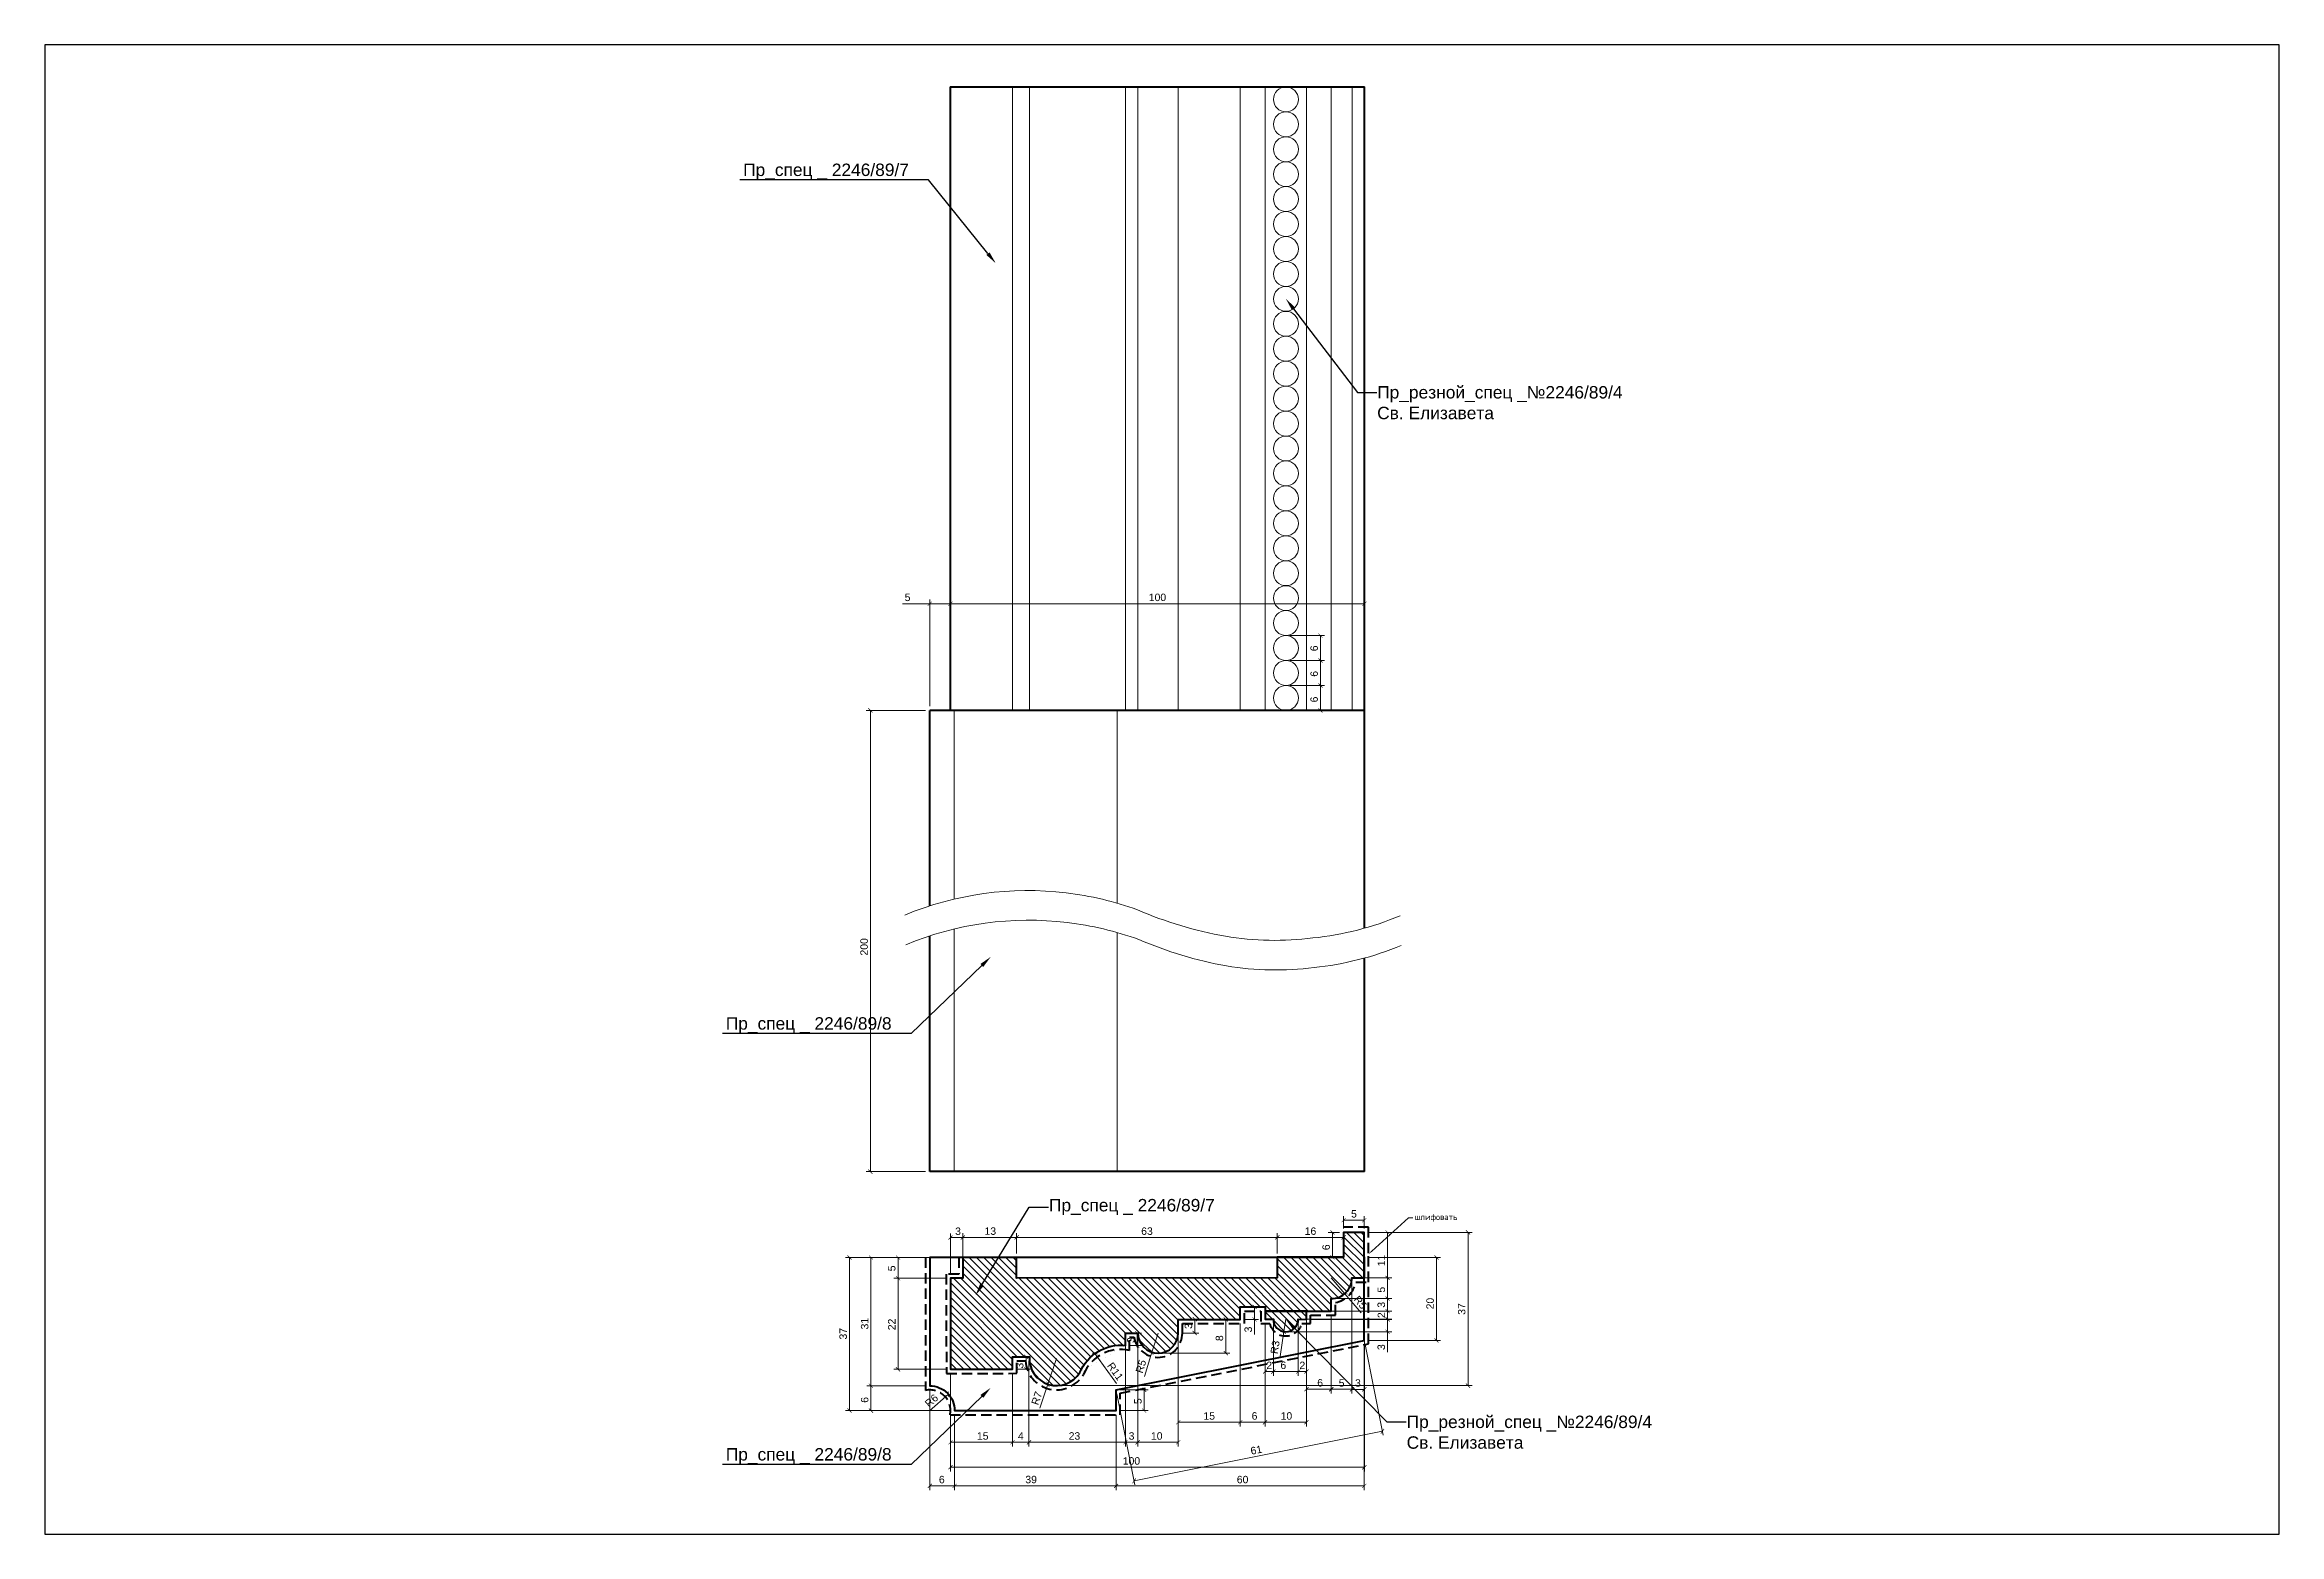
# Model space of a CAD drawing. Header units: millimetres. Extents: x 308 to 848, y -8105 to -7745.
import ezdxf
from ezdxf import colors
from ezdxf.entities.mleader import LeaderData, LeaderLine
from ezdxf.math import Vec2, Vec3

# ---------------------------------------------------------------- set-up
doc = ezdxf.new("R2010")
doc.units = ezdxf.units.MM
doc.linetypes.add('HIDDEN', pattern=[0.375, 0.25, -0.125])
doc.layers.add('Outside panel', color=7, linetype='Continuous', lineweight=18, true_color=0x7f5e57)
for name, color, linetype, lineweight in [('Panel_Ном._пера__251', 7, 'Continuous', 5), ('линия 15', 7, 'Continuous', 15), ('линия 50', 1, 'Continuous', 100), ('служебный слой РАЗМЕРЫ', 7, 'Continuous', 9)]:
    doc.layers.add(name, color=color, linetype=linetype, lineweight=lineweight)
doc.layers.add('размеры в модели', color=7, linetype='Continuous')
doc.styles.get("Standard").update_dxf_attribs({"font": 'arial.ttf'})
doc.styles.add('ЕСКД профили текст', font='isocpeur.ttf')
doc.dimstyles.new('M_1', dxfattribs={"dimtxt": 1.8, "dimasz": 1, "dimexe": 1, "dimexo": 1, "dimgap": 0.6, "dimtad": 1, "dimdec": 0, "dimdsep": 46, "dimtxsty": 'Standard', "dimblk": 'ARCHTICK', "dimcen": -5, "dimclrd": 7, "dimclre": 7, "dimclrt": 7, "dimadec": 0, "dimazin": 0, "dimtfac": 1, "dimtdec": 0, "dimtmove": 0, "dimatfit": 3, "dimfxl": 1, "dimtolj": 1, "dimtzin": 0, "dimlwd": 5, "dimlwe": 5, "dimarcsym": 0})
pattern_1 = [(135, (-304625.2295, 89512.2185), (-0.8838834765, -0.8838834765), [])]

msp = doc.modelspace()

# ---------------------------------------------------------------- blocks, each defined once
blk = doc.blocks.new('_ArchTick')
at = {"color": 0, "linetype": 'ByBlock', "const_width": 0.15}
blk.add_lwpolyline([(-0.5, -0.5), (0.5, 0.5)], dxfattribs=at)
blk = doc.blocks.new('*D56')
at = {"layer": 'Defpoints', "color": 0, "ltscale": 1000, "transparency": 16777216}
for p in [(627.2, -7880.15), (527.17, -7905.93), (627.2, -7905.93)]:
    blk.add_point(p, dxfattribs=at)
at = {"layer": 'линия 15', "color": 7, "lineweight": 5, "ltscale": 1000, "transparency": 16777216}
for p, q in [((527.17, -7904.93), (527.17, -7879.15)), ((527.17, -7880.15), (627.2, -7880.15)), ((627.2, -7904.93), (627.2, -7879.15))]:
    blk.add_line(p, q, dxfattribs=at)
at = {"layer": 'линия 15', "color": 7, "lineweight": 5, "ltscale": 1000, "transparency": 16777216, "rotation": 180}
blk.add_blockref('_ArchTick', (527.17, -7880.15), dxfattribs=at)
at = {"layer": 'линия 15', "color": 7, "lineweight": 5, "ltscale": 1000, "transparency": 16777216}
blk.add_blockref('_ArchTick', (627.2, -7880.15), dxfattribs=at)
at = {"layer": 'линия 15', "color": 7, "ltscale": 1000, "transparency": 16777216, "insert": (577.19, -7878.63), "char_height": 1.8, "attachment_point": 5}
blk.add_mtext('\\A1;100', dxfattribs=at)
blk = doc.blocks.new('*D55')
at = {"layer": 'Defpoints', "color": 0, "ltscale": 1000, "transparency": 16777216}
for p in [(527.17, -7880.15), (522.17, -7905.93), (527.17, -7905.93)]:
    blk.add_point(p, dxfattribs=at)
at = {"layer": 'линия 15', "color": 7, "lineweight": 5, "ltscale": 1000, "transparency": 16777216}
for p, q in [((522.17, -7880.15), (515.6, -7880.15)), ((522.17, -7904.93), (522.17, -7879.15)), ((527.17, -7880.15), (522.17, -7880.15)), ((527.17, -7904.93), (527.17, -7879.15))]:
    blk.add_line(p, q, dxfattribs=at)
at = {"layer": 'линия 15', "color": 7, "lineweight": 5, "ltscale": 1000, "transparency": 16777216, "rotation": 180}
blk.add_blockref('_ArchTick', (522.17, -7880.15), dxfattribs=at)
at = {"layer": 'линия 15', "color": 7, "lineweight": 5, "ltscale": 1000, "transparency": 16777216}
blk.add_blockref('_ArchTick', (527.17, -7880.15), dxfattribs=at)
at = {"layer": 'линия 15', "color": 7, "ltscale": 1000, "transparency": 16777216, "insert": (516.8, -7878.63), "char_height": 1.8, "attachment_point": 5}
blk.add_mtext('\\A1;5', dxfattribs=at)
blk = doc.blocks.new('*D54')
at = {"layer": 'Defpoints', "color": 0, "ltscale": 1000, "transparency": 16777216}
for p in [(502.77, -8038.16), (522.17, -8038.16), (528.17, -8075.16)]:
    blk.add_point(p, dxfattribs=at)
at = {"layer": 'линия 15', "color": 7, "lineweight": 5, "ltscale": 1000, "transparency": 16777216}
for p, q in [((521.17, -8038.16), (501.77, -8038.16)), ((502.77, -8075.16), (502.77, -8038.16)), ((527.17, -8075.16), (501.77, -8075.16))]:
    blk.add_line(p, q, dxfattribs=at)
for p, rotation in [((502.77, -8038.16), 90), ((502.77, -8075.16), 270)]:
    blk.add_blockref('_ArchTick', p, dxfattribs=dict(at, rotation=rotation))
at = {"layer": 'линия 15', "color": 7, "ltscale": 1000, "transparency": 16777216, "insert": (501.25, -8056.58), "char_height": 1.8, "attachment_point": 5, "rotation": 90}
blk.add_mtext('\\A1;37', dxfattribs=at)
blk = doc.blocks.new('*D53')
at = {"layer": 'Defpoints', "color": 0, "ltscale": 1000, "transparency": 16777216}
for p in [(627.17, -8032.09), (652.23, -8032.09), (552.8, -8069.13)]:
    blk.add_point(p, dxfattribs=at)
at = {"layer": 'линия 15', "color": 7, "lineweight": 5, "ltscale": 1000, "transparency": 16777216}
for p, q in [((628.17, -8032.09), (653.23, -8032.09)), ((652.23, -8069.13), (652.23, -8032.09)), ((553.8, -8069.13), (653.23, -8069.13))]:
    blk.add_line(p, q, dxfattribs=at)
for p, rotation in [((652.23, -8032.09), 90), ((652.23, -8069.13), 270)]:
    blk.add_blockref('_ArchTick', p, dxfattribs=dict(at, rotation=rotation))
at = {"layer": 'линия 15', "color": 7, "ltscale": 1000, "transparency": 16777216, "insert": (650.71, -8050.61), "char_height": 1.8, "attachment_point": 5, "rotation": 90}
blk.add_mtext('\\A1;37', dxfattribs=at)
blk = doc.blocks.new('*D50')
at = {"layer": 'Defpoints', "color": 0, "ltscale": 1000, "transparency": 16777216}
for p in [(543.15, -8033.3), (530.15, -8038.16), (543.15, -8038.16)]:
    blk.add_point(p, dxfattribs=at)
at = {"layer": 'линия 15', "color": 7, "lineweight": 5, "ltscale": 1000, "transparency": 16777216}
for p, q in [((530.15, -8037.16), (530.15, -8032.3)), ((530.15, -8033.3), (543.15, -8033.3)), ((543.15, -8037.16), (543.15, -8032.3))]:
    blk.add_line(p, q, dxfattribs=at)
at = {"layer": 'линия 15', "color": 7, "lineweight": 5, "ltscale": 1000, "transparency": 16777216, "rotation": 180}
blk.add_blockref('_ArchTick', (530.15, -8033.3), dxfattribs=at)
at = {"layer": 'линия 15', "color": 7, "lineweight": 5, "ltscale": 1000, "transparency": 16777216}
blk.add_blockref('_ArchTick', (543.15, -8033.3), dxfattribs=at)
at = {"layer": 'линия 15', "color": 7, "ltscale": 1000, "transparency": 16777216, "insert": (536.79, -8031.79), "char_height": 1.8, "attachment_point": 5}
blk.add_mtext('\\A1;13', dxfattribs=at)
blk = doc.blocks.new('*D49')
at = {"layer": 'Defpoints', "color": 0, "transparency": 16777216}
for p in [(522.17, -7905.93), (507.82, -8017.41), (522.17, -8017.41)]:
    blk.add_point(p, dxfattribs=at)
at = {"layer": 'линия 50', "color": 7, "lineweight": 5, "transparency": 16777216}
for p, q in [((521.17, -7905.93), (506.82, -7905.93)), ((507.82, -7905.93), (507.82, -8017.41)), ((521.17, -8017.41), (506.82, -8017.41))]:
    blk.add_line(p, q, dxfattribs=at)
for p, rotation in [((507.82, -7905.93), 90), ((507.82, -8017.41), 270)]:
    blk.add_blockref('_ArchTick', p, dxfattribs=dict(at, rotation=rotation))
at = {"layer": 'линия 50', "color": 7, "transparency": 16777216, "insert": (506.3, -7963.08), "char_height": 1.8, "attachment_point": 5, "rotation": 90}
blk.add_mtext('\\A1;200', dxfattribs=at)
blk = doc.blocks.new('*D48')
at = {"layer": 'Defpoints', "color": 0, "ltscale": 1000, "transparency": 16777216}
for p in [(530.15, -8033.34), (527.15, -8043.14), (530.15, -8043.14)]:
    blk.add_point(p, dxfattribs=at)
at = {"layer": 'размеры в модели', "color": 7, "lineweight": 5, "ltscale": 1000, "transparency": 16777216}
for p, q in [((527.15, -8042.14), (527.15, -8032.34)), ((527.15, -8033.34), (530.15, -8033.34)), ((530.15, -8042.14), (530.15, -8032.34))]:
    blk.add_line(p, q, dxfattribs=at)
at = {"layer": 'размеры в модели', "color": 7, "lineweight": 5, "ltscale": 1000, "transparency": 16777216, "rotation": 180}
blk.add_blockref('_ArchTick', (527.15, -8033.34), dxfattribs=at)
at = {"layer": 'размеры в модели', "color": 7, "lineweight": 5, "ltscale": 1000, "transparency": 16777216}
blk.add_blockref('_ArchTick', (530.15, -8033.34), dxfattribs=at)
at = {"layer": 'размеры в модели', "color": 7, "ltscale": 1000, "transparency": 16777216, "insert": (528.99, -8031.82), "char_height": 1.8, "attachment_point": 5}
blk.add_mtext('\\A1;3', dxfattribs=at)
blk = doc.blocks.new('*D47')
at = {"layer": 'Defpoints', "color": 0, "ltscale": 1000, "transparency": 16777216}
for p in [(619.47, -8032.09), (622.18, -8032.09), (622.18, -8038.09)]:
    blk.add_point(p, dxfattribs=at)
at = {"layer": 'размеры в модели', "color": 7, "lineweight": 5, "ltscale": 1000, "transparency": 16777216}
for p, q in [((621.18, -8032.09), (618.47, -8032.09)), ((619.47, -8038.09), (619.47, -8032.09)), ((621.18, -8038.09), (618.47, -8038.09))]:
    blk.add_line(p, q, dxfattribs=at)
for p, rotation in [((619.47, -8032.09), 90), ((619.47, -8038.09), 270)]:
    blk.add_blockref('_ArchTick', p, dxfattribs=dict(at, rotation=rotation))
at = {"layer": 'размеры в модели', "color": 7, "ltscale": 1000, "transparency": 16777216, "insert": (617.95, -8035.69), "char_height": 1.8, "attachment_point": 5, "rotation": 90}
blk.add_mtext('\\A1;6', dxfattribs=at)
blk = doc.blocks.new('*D46')
at = {"layer": 'Defpoints', "color": 0, "linetype": 'Continuous', "transparency": 16777216}
for p in [(608.08, -7887.85), (616.57, -7887.85), (608.18, -7893.88)]:
    blk.add_point(p, dxfattribs=at)
at = {"layer": 'Panel_Ном._пера__251', "color": 7, "linetype": 'Continuous', "lineweight": 5, "transparency": 16777216}
for p, q in [((609.08, -7887.85), (617.57, -7887.85)), ((616.57, -7893.88), (616.57, -7887.85)), ((609.18, -7893.88), (617.57, -7893.88))]:
    blk.add_line(p, q, dxfattribs=at)
for p, rotation in [((616.57, -7887.85), 90), ((616.57, -7893.88), 270)]:
    blk.add_blockref('_ArchTick', p, dxfattribs=dict(at, rotation=rotation))
at = {"layer": 'Panel_Ном._пера__251', "color": 7, "linetype": 'Continuous', "lineweight": 15, "transparency": 16777216, "insert": (615.05, -7890.94), "char_height": 1.8, "attachment_point": 5, "rotation": 90}
blk.add_mtext('\\A1;6', dxfattribs=at)
blk = doc.blocks.new('*D45')
at = {"layer": 'Defpoints', "color": 0, "linetype": 'Continuous', "transparency": 16777216}
for p in [(608.26, -7893.88), (616.58, -7893.88), (608.21, -7899.9)]:
    blk.add_point(p, dxfattribs=at)
at = {"layer": 'Panel_Ном._пера__251', "color": 7, "linetype": 'Continuous', "lineweight": 5, "transparency": 16777216}
for p, q in [((609.26, -7893.88), (617.58, -7893.88)), ((616.58, -7899.9), (616.58, -7893.88)), ((609.21, -7899.9), (617.58, -7899.9))]:
    blk.add_line(p, q, dxfattribs=at)
for p, rotation in [((616.58, -7893.88), 90), ((616.58, -7899.9), 270)]:
    blk.add_blockref('_ArchTick', p, dxfattribs=dict(at, rotation=rotation))
at = {"layer": 'Panel_Ном._пера__251', "color": 7, "linetype": 'Continuous', "lineweight": 15, "transparency": 16777216, "insert": (615.06, -7897.11), "char_height": 1.8, "attachment_point": 5, "rotation": 90}
blk.add_mtext('\\A1;6', dxfattribs=at)
blk = doc.blocks.new('*D44')
at = {"layer": 'Defpoints', "color": 0, "linetype": 'Continuous', "transparency": 16777216}
for p in [(608.21, -7899.9), (616.57, -7899.9), (608.15, -7905.93)]:
    blk.add_point(p, dxfattribs=at)
at = {"layer": 'Panel_Ном._пера__251', "color": 7, "linetype": 'Continuous', "lineweight": 5, "transparency": 16777216}
for p, q in [((609.21, -7899.9), (617.57, -7899.9)), ((616.57, -7905.93), (616.57, -7899.9)), ((609.15, -7905.93), (617.57, -7905.93))]:
    blk.add_line(p, q, dxfattribs=at)
for p, rotation in [((616.57, -7899.9), 90), ((616.57, -7905.93), 270)]:
    blk.add_blockref('_ArchTick', p, dxfattribs=dict(at, rotation=rotation))
at = {"layer": 'Panel_Ном._пера__251', "color": 7, "linetype": 'Continuous', "lineweight": 15, "transparency": 16777216, "insert": (615.05, -7903.3), "char_height": 1.8, "attachment_point": 5, "rotation": 90}
blk.add_mtext('\\A1;6', dxfattribs=at)
blk = doc.blocks.new('*D43')
at = {"layer": 'Defpoints', "color": 0, "ltscale": 1000, "transparency": 16777216}
for p in [(582.2, -8053.06), (582.2, -8056.41), (586.2, -8053.06)]:
    blk.add_point(p, dxfattribs=at)
at = {"layer": 'размеры в модели', "color": 7, "lineweight": 5, "ltscale": 1000, "transparency": 16777216}
for p, q in [((583.2, -8053.06), (587.2, -8053.06)), ((583.2, -8056.41), (587.2, -8056.41)), ((586.2, -8056.41), (586.2, -8053.06))]:
    blk.add_line(p, q, dxfattribs=at)
for p, rotation in [((586.2, -8053.06), 90), ((586.2, -8056.41), 270)]:
    blk.add_blockref('_ArchTick', p, dxfattribs=dict(at, rotation=rotation))
at = {"layer": 'размеры в модели', "color": 7, "ltscale": 1000, "transparency": 16777216, "insert": (584.68, -8054.74), "char_height": 1.8, "attachment_point": 5, "rotation": 90}
blk.add_mtext('\\A1;3', dxfattribs=at)
blk = doc.blocks.new('*D42')
at = {"layer": 'Defpoints', "color": 0, "ltscale": 1000, "transparency": 16777216}
for p in [(582.19, -8053.12), (593.69, -8053.12), (577.02, -8061.28)]:
    blk.add_point(p, dxfattribs=at)
at = {"layer": 'размеры в модели', "color": 7, "lineweight": 5, "ltscale": 1000, "transparency": 16777216}
for p, q in [((583.19, -8053.12), (594.69, -8053.12)), ((593.69, -8061.28), (593.69, -8053.12)), ((578.02, -8061.28), (594.69, -8061.28))]:
    blk.add_line(p, q, dxfattribs=at)
for p, rotation in [((593.69, -8053.12), 90), ((593.69, -8061.28), 270)]:
    blk.add_blockref('_ArchTick', p, dxfattribs=dict(at, rotation=rotation))
at = {"layer": 'размеры в модели', "color": 7, "ltscale": 1000, "transparency": 16777216, "insert": (592.17, -8057.66), "char_height": 1.8, "attachment_point": 5, "rotation": 90}
blk.add_mtext('\\A1;8', dxfattribs=at)
blk = doc.blocks.new('*D41')
at = {"layer": 'Defpoints', "color": 0, "ltscale": 1000, "transparency": 16777216}
for p in [(613.19, -8051.1), (632.79, -8051.1), (613.19, -8053.11)]:
    blk.add_point(p, dxfattribs=at)
at = {"layer": 'размеры в модели', "color": 7, "lineweight": 5, "ltscale": 1000, "transparency": 16777216}
for p, q in [((614.19, -8051.1), (633.79, -8051.1)), ((632.79, -8053.11), (632.79, -8051.1)), ((614.19, -8053.11), (633.79, -8053.11))]:
    blk.add_line(p, q, dxfattribs=at)
for p, rotation in [((632.79, -8051.1), 90), ((632.79, -8053.11), 270)]:
    blk.add_blockref('_ArchTick', p, dxfattribs=dict(at, rotation=rotation))
at = {"layer": 'размеры в модели', "color": 7, "ltscale": 1000, "transparency": 16777216, "insert": (631.29, -8052.1), "char_height": 1.8, "attachment_point": 5, "rotation": 90}
blk.add_mtext('\\A1;2', dxfattribs=at)
blk = doc.blocks.new('*D40')
at = {"layer": 'Defpoints', "color": 0, "ltscale": 1000, "transparency": 16777216}
for p in [(619.19, -8043.09), (622.43, -8046.9)]:
    blk.add_point(p, dxfattribs=at)
at = {"layer": 'размеры в модели', "color": 7, "lineweight": 5, "ltscale": 1000, "transparency": 16777216}
for p in [(619.19, -8043.09), (626.39, -8051.56)]:
    blk.add_line(p, (622.43, -8046.9), dxfattribs=at)
at = {"layer": 'размеры в модели', "color": 7, "lineweight": 5, "ltscale": 1000, "transparency": 16777216, "rotation": 130.3702420222455}
blk.add_blockref('_ArchTick', (622.43, -8046.9), dxfattribs=at)
at = {"layer": 'размеры в модели', "color": 7, "ltscale": 1000, "transparency": 16777216, "insert": (626.21, -8049.01), "char_height": 1.8, "attachment_point": 5, "rotation": 310.3702}
blk.add_mtext('\\A1;R5', dxfattribs=at)
blk = doc.blocks.new('*D39')
at = {"layer": 'Defpoints', "color": 0, "ltscale": 1000, "transparency": 16777216}
for p in [(607.74, -8056.08), (608.2, -8053.1)]:
    blk.add_point(p, dxfattribs=at)
at = {"layer": 'размеры в модели', "color": 7, "lineweight": 5, "ltscale": 1000, "transparency": 16777216}
for p in [(606.8, -8062.11), (608.2, -8053.1)]:
    blk.add_line(p, (607.74, -8056.08), dxfattribs=at)
at = {"layer": 'размеры в модели', "color": 7, "lineweight": 5, "ltscale": 1000, "transparency": 16777216, "rotation": 81.1323785939248}
blk.add_blockref('_ArchTick', (607.74, -8056.08), dxfattribs=at)
at = {"layer": 'размеры в модели', "color": 7, "ltscale": 1000, "transparency": 16777216, "insert": (605.61, -8059.85), "char_height": 1.8, "attachment_point": 5, "rotation": 81.1324}
blk.add_mtext('\\A1;R3', dxfattribs=at)
blk = doc.blocks.new('*D38')
at = {"layer": 'Defpoints', "color": 0, "ltscale": 1000, "transparency": 16777216}
for p in [(577.33, -8056.42), (575.86, -8061.06)]:
    blk.add_point(p, dxfattribs=at)
at = {"layer": 'размеры в модели', "color": 7, "lineweight": 5, "ltscale": 1000, "transparency": 16777216}
for p in [(577.33, -8056.42), (574.02, -8066.89)]:
    blk.add_line(p, (575.86, -8061.06), dxfattribs=at)
at = {"layer": 'размеры в модели', "color": 7, "lineweight": 5, "ltscale": 1000, "transparency": 16777216, "rotation": 72.48480666480275}
blk.add_blockref('_ArchTick', (575.86, -8061.06), dxfattribs=at)
at = {"layer": 'размеры в модели', "color": 7, "ltscale": 1000, "transparency": 16777216, "insert": (573.19, -8064.47), "char_height": 1.8, "attachment_point": 5, "rotation": 72.4848}
blk.add_mtext('\\A1;R5', dxfattribs=at)
blk = doc.blocks.new('*D37')
at = {"layer": 'Defpoints', "color": 0, "ltscale": 1000, "transparency": 16777216}
for p in [(562.07, -8061.37), (568.33, -8070.11)]:
    blk.add_point(p, dxfattribs=at)
at = {"layer": 'размеры в модели', "color": 7, "lineweight": 5, "ltscale": 1000, "transparency": 16777216}
blk.add_line((567.28, -8068.64), (562.07, -8061.37), dxfattribs=at)
at = {"layer": 'размеры в модели', "color": 7, "lineweight": 5, "ltscale": 1000, "transparency": 16777216, "rotation": 125.6336546658225}
blk.add_blockref('_ArchTick', (562.07, -8061.37), dxfattribs=at)
at = {"layer": 'размеры в модели', "color": 7, "ltscale": 1000, "transparency": 16777216, "insert": (567, -8065.67), "char_height": 1.8, "attachment_point": 5, "rotation": 305.6337}
blk.add_mtext('\\A1;R11', dxfattribs=at)
blk = doc.blocks.new('*D36')
at = {"layer": 'Defpoints', "color": 0, "ltscale": 1000, "transparency": 16777216}
for p in [(552.8, -8062.58), (550.72, -8068.79)]:
    blk.add_point(p, dxfattribs=at)
at = {"layer": 'размеры в модели', "color": 7, "lineweight": 5, "ltscale": 1000, "transparency": 16777216}
for p in [(552.8, -8062.58), (548.79, -8074.58)]:
    blk.add_line(p, (550.72, -8068.79), dxfattribs=at)
at = {"layer": 'размеры в модели', "color": 7, "lineweight": 5, "ltscale": 1000, "transparency": 16777216, "rotation": 71.51786982417478}
blk.add_blockref('_ArchTick', (550.72, -8068.79), dxfattribs=at)
at = {"layer": 'размеры в модели', "color": 7, "ltscale": 1000, "transparency": 16777216, "insert": (548.01, -8072.16), "char_height": 1.8, "attachment_point": 5, "rotation": 71.5179}
blk.add_mtext('\\A1;R7', dxfattribs=at)
blk = doc.blocks.new('*D35')
at = {"layer": 'Defpoints', "color": 0, "ltscale": 1000, "transparency": 16777216}
for p in [(569.45, -8056.42), (572.3, -8056.42), (569.46, -8059.42)]:
    blk.add_point(p, dxfattribs=at)
at = {"layer": 'размеры в модели', "color": 7, "lineweight": 5, "ltscale": 1000, "transparency": 16777216}
for p, q in [((570.45, -8056.42), (573.3, -8056.42)), ((572.3, -8059.42), (572.3, -8056.42)), ((570.46, -8059.42), (573.3, -8059.42))]:
    blk.add_line(p, q, dxfattribs=at)
for p, rotation in [((572.3, -8056.42), 90), ((572.3, -8059.42), 270)]:
    blk.add_blockref('_ArchTick', p, dxfattribs=dict(at, rotation=rotation))
at = {"layer": 'размеры в модели', "color": 7, "ltscale": 1000, "transparency": 16777216, "insert": (570.78, -8058.11), "char_height": 1.8, "attachment_point": 5, "rotation": 90}
blk.add_mtext('\\A1;3', dxfattribs=at)
blk = doc.blocks.new('*D34')
at = {"layer": 'Defpoints', "color": 0, "ltscale": 1000, "transparency": 16777216}
for p in [(542.17, -8062.15), (545.43, -8062.15), (542.17, -8065.15)]:
    blk.add_point(p, dxfattribs=at)
at = {"layer": 'размеры в модели', "color": 7, "lineweight": 5, "ltscale": 1000, "transparency": 16777216}
for p, q in [((543.17, -8062.15), (546.43, -8062.15)), ((545.43, -8065.15), (545.43, -8062.15)), ((543.17, -8065.15), (546.43, -8065.15))]:
    blk.add_line(p, q, dxfattribs=at)
for p, rotation in [((545.43, -8062.15), 90), ((545.43, -8065.15), 270)]:
    blk.add_blockref('_ArchTick', p, dxfattribs=dict(at, rotation=rotation))
at = {"layer": 'размеры в модели', "color": 7, "ltscale": 1000, "transparency": 16777216, "insert": (543.91, -8064.3), "char_height": 1.8, "attachment_point": 5, "rotation": 90}
blk.add_mtext('\\A1;3', dxfattribs=at)
blk = doc.blocks.new('*D33')
at = {"layer": 'Defpoints', "color": 0, "ltscale": 1000, "transparency": 16777216}
for p in [(624.19, -8043.09), (632.79, -8043.09), (619.19, -8048.09)]:
    blk.add_point(p, dxfattribs=at)
at = {"layer": 'размеры в модели', "color": 7, "lineweight": 5, "ltscale": 1000, "transparency": 16777216}
for p, q in [((625.19, -8043.09), (633.79, -8043.09)), ((632.79, -8048.09), (632.79, -8043.09)), ((620.19, -8048.09), (633.79, -8048.09))]:
    blk.add_line(p, q, dxfattribs=at)
for p, rotation in [((632.79, -8043.09), 90), ((632.79, -8048.09), 270)]:
    blk.add_blockref('_ArchTick', p, dxfattribs=dict(at, rotation=rotation))
at = {"layer": 'размеры в модели', "color": 7, "ltscale": 1000, "transparency": 16777216, "insert": (631.28, -8045.94), "char_height": 1.8, "attachment_point": 5, "rotation": 90}
blk.add_mtext('\\A1;5', dxfattribs=at)
blk = doc.blocks.new('*D32')
at = {"layer": 'Defpoints', "color": 0, "ltscale": 1000, "transparency": 16777216}
for p in [(619.19, -8048.09), (619.19, -8051.09), (632.79, -8051.09)]:
    blk.add_point(p, dxfattribs=at)
at = {"layer": 'размеры в модели', "color": 7, "lineweight": 5, "ltscale": 1000, "transparency": 16777216}
for p, q in [((620.19, -8048.09), (633.79, -8048.09)), ((620.19, -8051.09), (633.79, -8051.09)), ((632.79, -8048.09), (632.79, -8051.09))]:
    blk.add_line(p, q, dxfattribs=at)
for p, rotation in [((632.79, -8048.09), 90), ((632.79, -8051.09), 270)]:
    blk.add_blockref('_ArchTick', p, dxfattribs=dict(at, rotation=rotation))
at = {"layer": 'размеры в модели', "color": 7, "ltscale": 1000, "transparency": 16777216, "insert": (631.27, -8049.59), "char_height": 1.8, "attachment_point": 5, "rotation": 90}
blk.add_mtext('\\A1;3', dxfattribs=at)
blk = doc.blocks.new('*D31')
at = {"layer": 'Defpoints', "color": 0, "ltscale": 1000, "transparency": 16777216}
for p in [(597.19, -8050.11), (597.19, -8053.11), (600.64, -8053.11)]:
    blk.add_point(p, dxfattribs=at)
at = {"layer": 'размеры в модели', "color": 7, "lineweight": 5, "ltscale": 1000, "transparency": 16777216}
for p, q in [((598.19, -8050.11), (601.64, -8050.11)), ((600.64, -8050.11), (600.64, -8053.11)), ((598.19, -8053.11), (601.64, -8053.11)), ((600.64, -8053.11), (600.64, -8056.75))]:
    blk.add_line(p, q, dxfattribs=at)
for p, rotation in [((600.64, -8050.11), 90), ((600.64, -8053.11), 270)]:
    blk.add_blockref('_ArchTick', p, dxfattribs=dict(at, rotation=rotation))
at = {"layer": 'размеры в модели', "color": 7, "ltscale": 1000, "transparency": 16777216, "insert": (599.12, -8055.56), "char_height": 1.8, "attachment_point": 5, "rotation": 90}
blk.add_mtext('\\A1;3', dxfattribs=at)
blk = doc.blocks.new('*D30')
at = {"layer": 'Defpoints', "color": 0, "ltscale": 1000, "transparency": 16777216}
for p in [(608.2, -8056.11), (611.21, -8053.1), (632.79, -8053.1)]:
    blk.add_point(p, dxfattribs=at)
at = {"layer": 'размеры в модели', "color": 7, "lineweight": 5, "ltscale": 1000, "transparency": 16777216}
for p, q in [((609.2, -8056.11), (633.79, -8056.11)), ((612.21, -8053.1), (633.79, -8053.1)), ((632.79, -8053.1), (632.79, -8056.11)), ((632.79, -8056.11), (632.79, -8061.02))]:
    blk.add_line(p, q, dxfattribs=at)
for p, rotation in [((632.79, -8053.1), 90), ((632.79, -8056.11), 270)]:
    blk.add_blockref('_ArchTick', p, dxfattribs=dict(at, rotation=rotation))
at = {"layer": 'размеры в модели', "color": 7, "ltscale": 1000, "transparency": 16777216, "insert": (631.27, -8059.83), "char_height": 1.8, "attachment_point": 5, "rotation": 90}
blk.add_mtext('\\A1;3', dxfattribs=at)
blk = doc.blocks.new('*D29')
at = {"layer": 'Defpoints', "color": 0, "ltscale": 1000, "transparency": 16777216}
for p in [(611.21, -8053.1), (613.19, -8053.1), (613.19, -8065.72)]:
    blk.add_point(p, dxfattribs=at)
at = {"layer": 'размеры в модели', "color": 7, "lineweight": 5, "ltscale": 1000, "transparency": 16777216}
for p, q in [((611.21, -8054.1), (611.21, -8066.72)), ((613.19, -8054.1), (613.19, -8066.72)), ((611.21, -8065.72), (613.19, -8065.72))]:
    blk.add_line(p, q, dxfattribs=at)
at = {"layer": 'размеры в модели', "color": 7, "lineweight": 5, "ltscale": 1000, "transparency": 16777216, "rotation": 180}
blk.add_blockref('_ArchTick', (611.21, -8065.72), dxfattribs=at)
at = {"layer": 'размеры в модели', "color": 7, "lineweight": 5, "ltscale": 1000, "transparency": 16777216}
blk.add_blockref('_ArchTick', (613.19, -8065.72), dxfattribs=at)
at = {"layer": 'размеры в модели', "color": 7, "ltscale": 1000, "transparency": 16777216, "insert": (612.2, -8064.22), "char_height": 1.8, "attachment_point": 5}
blk.add_mtext('\\A1;2', dxfattribs=at)
blk = doc.blocks.new('*D28')
at = {"layer": 'Defpoints', "color": 0, "ltscale": 1000, "transparency": 16777216}
for p in [(605.19, -8053.1), (611.21, -8053.1), (611.21, -8065.72)]:
    blk.add_point(p, dxfattribs=at)
at = {"layer": 'размеры в модели', "color": 7, "lineweight": 5, "ltscale": 1000, "transparency": 16777216}
for p, q in [((605.19, -8054.1), (605.19, -8066.72)), ((611.21, -8054.1), (611.21, -8066.72)), ((605.19, -8065.72), (611.21, -8065.72))]:
    blk.add_line(p, q, dxfattribs=at)
at = {"layer": 'размеры в модели', "color": 7, "lineweight": 5, "ltscale": 1000, "transparency": 16777216, "rotation": 180}
blk.add_blockref('_ArchTick', (605.19, -8065.72), dxfattribs=at)
at = {"layer": 'размеры в модели', "color": 7, "lineweight": 5, "ltscale": 1000, "transparency": 16777216}
blk.add_blockref('_ArchTick', (611.21, -8065.72), dxfattribs=at)
at = {"layer": 'размеры в модели', "color": 7, "ltscale": 1000, "transparency": 16777216, "insert": (607.6, -8064.2), "char_height": 1.8, "attachment_point": 5}
blk.add_mtext('\\A1;6', dxfattribs=at)
blk = doc.blocks.new('*D27')
at = {"layer": 'Defpoints', "color": 0, "ltscale": 1000, "transparency": 16777216}
for p in [(603.19, -8053.12), (605.19, -8053.16), (605.19, -8065.73)]:
    blk.add_point(p, dxfattribs=at)
at = {"layer": 'размеры в модели', "color": 7, "lineweight": 5, "ltscale": 1000, "transparency": 16777216}
for p, q in [((603.19, -8054.12), (603.19, -8066.73)), ((605.19, -8054.16), (605.19, -8066.73)), ((603.19, -8065.73), (605.19, -8065.73))]:
    blk.add_line(p, q, dxfattribs=at)
at = {"layer": 'размеры в модели', "color": 7, "lineweight": 5, "ltscale": 1000, "transparency": 16777216, "rotation": 180}
blk.add_blockref('_ArchTick', (603.19, -8065.73), dxfattribs=at)
at = {"layer": 'размеры в модели', "color": 7, "lineweight": 5, "ltscale": 1000, "transparency": 16777216}
blk.add_blockref('_ArchTick', (605.19, -8065.73), dxfattribs=at)
at = {"layer": 'размеры в модели', "color": 7, "ltscale": 1000, "transparency": 16777216, "insert": (604.19, -8064.23), "char_height": 1.8, "attachment_point": 5}
blk.add_mtext('\\A1;2', dxfattribs=at)
blk = doc.blocks.new('*D26')
at = {"layer": 'Defpoints', "color": 0, "ltscale": 1000, "transparency": 16777216}
for p in [(624.19, -8043.09), (627.19, -8043.09), (627.19, -8070.02)]:
    blk.add_point(p, dxfattribs=at)
at = {"layer": 'размеры в модели', "color": 7, "lineweight": 5, "ltscale": 1000, "transparency": 16777216}
for p, q in [((624.19, -8044.09), (624.19, -8071.02)), ((627.19, -8044.09), (627.19, -8071.02)), ((624.19, -8070.02), (627.19, -8070.02))]:
    blk.add_line(p, q, dxfattribs=at)
at = {"layer": 'размеры в модели', "color": 7, "lineweight": 5, "ltscale": 1000, "transparency": 16777216, "rotation": 180}
blk.add_blockref('_ArchTick', (624.19, -8070.02), dxfattribs=at)
at = {"layer": 'размеры в модели', "color": 7, "lineweight": 5, "ltscale": 1000, "transparency": 16777216}
blk.add_blockref('_ArchTick', (627.19, -8070.02), dxfattribs=at)
at = {"layer": 'размеры в модели', "color": 7, "ltscale": 1000, "transparency": 16777216, "insert": (625.63, -8068.5), "char_height": 1.8, "attachment_point": 5}
blk.add_mtext('\\A1;3', dxfattribs=at)
blk = doc.blocks.new('*D25')
at = {"layer": 'Defpoints', "color": 0, "ltscale": 1000, "transparency": 16777216}
for p in [(624.19, -8043.09), (619.19, -8051.09), (624.19, -8070.01)]:
    blk.add_point(p, dxfattribs=at)
at = {"layer": 'размеры в модели', "color": 7, "lineweight": 5, "ltscale": 1000, "transparency": 16777216}
for p, q in [((624.19, -8044.09), (624.19, -8071.01)), ((619.19, -8052.09), (619.19, -8071.01)), ((619.19, -8070.01), (624.19, -8070.01))]:
    blk.add_line(p, q, dxfattribs=at)
at = {"layer": 'размеры в модели', "color": 7, "lineweight": 5, "ltscale": 1000, "transparency": 16777216, "rotation": 180}
blk.add_blockref('_ArchTick', (619.19, -8070.01), dxfattribs=at)
at = {"layer": 'размеры в модели', "color": 7, "lineweight": 5, "ltscale": 1000, "transparency": 16777216}
blk.add_blockref('_ArchTick', (624.19, -8070.01), dxfattribs=at)
at = {"layer": 'размеры в модели', "color": 7, "ltscale": 1000, "transparency": 16777216, "insert": (621.69, -8068.49), "char_height": 1.8, "attachment_point": 5}
blk.add_mtext('\\A1;5', dxfattribs=at)
blk = doc.blocks.new('*D24')
at = {"layer": 'Defpoints', "color": 0, "ltscale": 1000, "transparency": 16777216}
for p in [(613.19, -8051.1), (619.19, -8051.09), (619.19, -8069.97)]:
    blk.add_point(p, dxfattribs=at)
at = {"layer": 'размеры в модели', "color": 7, "lineweight": 5, "ltscale": 1000, "transparency": 16777216}
for p, q in [((613.19, -8052.1), (613.19, -8070.97)), ((619.19, -8052.09), (619.19, -8070.97)), ((613.19, -8069.97), (619.19, -8069.97))]:
    blk.add_line(p, q, dxfattribs=at)
at = {"layer": 'размеры в модели', "color": 7, "lineweight": 5, "ltscale": 1000, "transparency": 16777216, "rotation": 180}
blk.add_blockref('_ArchTick', (613.19, -8069.97), dxfattribs=at)
at = {"layer": 'размеры в модели', "color": 7, "lineweight": 5, "ltscale": 1000, "transparency": 16777216}
blk.add_blockref('_ArchTick', (619.19, -8069.97), dxfattribs=at)
at = {"layer": 'размеры в модели', "color": 7, "ltscale": 1000, "transparency": 16777216, "insert": (616.49, -8068.45), "char_height": 1.8, "attachment_point": 5}
blk.add_mtext('\\A1;6', dxfattribs=at)
blk = doc.blocks.new('*D23')
at = {"layer": 'Defpoints', "color": 0, "ltscale": 1000, "transparency": 16777216}
for p in [(603.19, -8053.12), (613.19, -8053.11), (613.19, -8077.98)]:
    blk.add_point(p, dxfattribs=at)
at = {"layer": 'размеры в модели', "color": 7, "lineweight": 5, "ltscale": 1000, "transparency": 16777216}
for p, q in [((603.19, -8054.12), (603.19, -8078.98)), ((613.19, -8054.11), (613.19, -8078.98)), ((603.19, -8077.98), (613.19, -8077.98))]:
    blk.add_line(p, q, dxfattribs=at)
at = {"layer": 'размеры в модели', "color": 7, "lineweight": 5, "ltscale": 1000, "transparency": 16777216, "rotation": 180}
blk.add_blockref('_ArchTick', (603.19, -8077.98), dxfattribs=at)
at = {"layer": 'размеры в модели', "color": 7, "lineweight": 5, "ltscale": 1000, "transparency": 16777216}
blk.add_blockref('_ArchTick', (613.19, -8077.98), dxfattribs=at)
at = {"layer": 'размеры в модели', "color": 7, "ltscale": 1000, "transparency": 16777216, "insert": (608.35, -8076.46), "char_height": 1.8, "attachment_point": 5}
blk.add_mtext('\\A1;10', dxfattribs=at)
blk = doc.blocks.new('*D22')
at = {"layer": 'Defpoints', "color": 0, "ltscale": 1000, "transparency": 16777216}
for p in [(597.19, -8053.11), (603.19, -8053.12), (603.19, -8077.98)]:
    blk.add_point(p, dxfattribs=at)
at = {"layer": 'размеры в модели', "color": 7, "lineweight": 5, "ltscale": 1000, "transparency": 16777216}
for p, q in [((597.19, -8054.11), (597.19, -8078.98)), ((603.19, -8054.12), (603.19, -8078.98)), ((597.19, -8077.98), (603.19, -8077.98))]:
    blk.add_line(p, q, dxfattribs=at)
at = {"layer": 'размеры в модели', "color": 7, "lineweight": 5, "ltscale": 1000, "transparency": 16777216, "rotation": 180}
blk.add_blockref('_ArchTick', (597.19, -8077.98), dxfattribs=at)
at = {"layer": 'размеры в модели', "color": 7, "lineweight": 5, "ltscale": 1000, "transparency": 16777216}
blk.add_blockref('_ArchTick', (603.19, -8077.98), dxfattribs=at)
at = {"layer": 'размеры в модели', "color": 7, "ltscale": 1000, "transparency": 16777216, "insert": (600.64, -8076.46), "char_height": 1.8, "attachment_point": 5}
blk.add_mtext('\\A1;6', dxfattribs=at)
blk = doc.blocks.new('*D21')
at = {"layer": 'Defpoints', "color": 0, "ltscale": 1000, "transparency": 16777216}
for p in [(582.19, -8053.17), (597.19, -8053.11), (597.19, -8077.98)]:
    blk.add_point(p, dxfattribs=at)
at = {"layer": 'размеры в модели', "color": 7, "lineweight": 5, "ltscale": 1000, "transparency": 16777216}
for p, q in [((582.19, -8054.17), (582.19, -8078.98)), ((597.19, -8054.11), (597.19, -8078.98)), ((582.19, -8077.98), (597.19, -8077.98))]:
    blk.add_line(p, q, dxfattribs=at)
at = {"layer": 'размеры в модели', "color": 7, "lineweight": 5, "ltscale": 1000, "transparency": 16777216, "rotation": 180}
blk.add_blockref('_ArchTick', (582.19, -8077.98), dxfattribs=at)
at = {"layer": 'размеры в модели', "color": 7, "lineweight": 5, "ltscale": 1000, "transparency": 16777216}
blk.add_blockref('_ArchTick', (597.19, -8077.98), dxfattribs=at)
at = {"layer": 'размеры в модели', "color": 7, "ltscale": 1000, "transparency": 16777216, "insert": (589.69, -8076.46), "char_height": 1.8, "attachment_point": 5}
blk.add_mtext('\\A1;15', dxfattribs=at)
blk = doc.blocks.new('*D20')
at = {"layer": 'Defpoints', "color": 0, "ltscale": 1000, "transparency": 16777216}
for p in [(572.41, -8056.42), (582.2, -8056.41), (582.2, -8082.82)]:
    blk.add_point(p, dxfattribs=at)
at = {"layer": 'размеры в модели', "color": 7, "lineweight": 5, "ltscale": 1000, "transparency": 16777216}
for p, q in [((572.41, -8057.42), (572.41, -8083.82)), ((582.2, -8057.41), (582.2, -8083.82)), ((572.41, -8082.82), (582.2, -8082.82))]:
    blk.add_line(p, q, dxfattribs=at)
at = {"layer": 'размеры в модели', "color": 7, "lineweight": 5, "ltscale": 1000, "transparency": 16777216, "rotation": 180}
blk.add_blockref('_ArchTick', (572.41, -8082.82), dxfattribs=at)
at = {"layer": 'размеры в модели', "color": 7, "lineweight": 5, "ltscale": 1000, "transparency": 16777216}
blk.add_blockref('_ArchTick', (582.2, -8082.82), dxfattribs=at)
at = {"layer": 'размеры в модели', "color": 7, "ltscale": 1000, "transparency": 16777216, "insert": (577.01, -8081.3), "char_height": 1.8, "attachment_point": 5}
blk.add_mtext('\\A1;10', dxfattribs=at)
blk = doc.blocks.new('*D19')
at = {"layer": 'Defpoints', "color": 0, "ltscale": 1000, "transparency": 16777216}
for p in [(569.46, -8056.42), (572.41, -8057.42), (572.41, -8082.82)]:
    blk.add_point(p, dxfattribs=at)
at = {"layer": 'размеры в модели', "color": 7, "lineweight": 5, "ltscale": 1000, "transparency": 16777216}
for p, q in [((569.46, -8057.42), (569.46, -8083.82)), ((572.41, -8058.42), (572.41, -8083.82)), ((569.46, -8082.82), (572.41, -8082.82))]:
    blk.add_line(p, q, dxfattribs=at)
at = {"layer": 'размеры в модели', "color": 7, "lineweight": 5, "ltscale": 1000, "transparency": 16777216, "rotation": 180}
blk.add_blockref('_ArchTick', (569.46, -8082.82), dxfattribs=at)
at = {"layer": 'размеры в модели', "color": 7, "lineweight": 5, "ltscale": 1000, "transparency": 16777216}
blk.add_blockref('_ArchTick', (572.41, -8082.82), dxfattribs=at)
at = {"layer": 'размеры в модели', "color": 7, "ltscale": 1000, "transparency": 16777216, "insert": (570.93, -8081.3), "char_height": 1.8, "attachment_point": 5}
blk.add_mtext('\\A1;3', dxfattribs=at)
blk = doc.blocks.new('*D18')
at = {"layer": 'Defpoints', "color": 0, "ltscale": 1000, "transparency": 16777216}
for p in [(569.46, -8059.42), (546.14, -8063.19), (569.46, -8082.82)]:
    blk.add_point(p, dxfattribs=at)
at = {"layer": 'размеры в модели', "color": 7, "lineweight": 5, "ltscale": 1000, "transparency": 16777216}
for p, q in [((569.46, -8060.42), (569.46, -8083.82)), ((546.14, -8064.19), (546.14, -8083.82)), ((546.14, -8082.82), (569.46, -8082.82))]:
    blk.add_line(p, q, dxfattribs=at)
at = {"layer": 'размеры в модели', "color": 7, "lineweight": 5, "ltscale": 1000, "transparency": 16777216, "rotation": 180}
blk.add_blockref('_ArchTick', (546.14, -8082.82), dxfattribs=at)
at = {"layer": 'размеры в модели', "color": 7, "lineweight": 5, "ltscale": 1000, "transparency": 16777216}
blk.add_blockref('_ArchTick', (569.46, -8082.82), dxfattribs=at)
at = {"layer": 'размеры в модели', "color": 7, "ltscale": 1000, "transparency": 16777216, "insert": (557.13, -8081.3), "char_height": 1.8, "attachment_point": 5}
blk.add_mtext('\\A1;23', dxfattribs=at)
blk = doc.blocks.new('*D17')
at = {"layer": 'Defpoints', "color": 0, "ltscale": 1000, "transparency": 16777216}
for p in [(546.14, -8062.17), (542.17, -8065.15), (546.14, -8082.82)]:
    blk.add_point(p, dxfattribs=at)
at = {"layer": 'размеры в модели', "color": 7, "lineweight": 5, "ltscale": 1000, "transparency": 16777216}
for p, q in [((542.17, -8066.15), (542.17, -8083.82)), ((546.14, -8063.17), (546.14, -8083.82)), ((542.17, -8082.82), (546.14, -8082.82))]:
    blk.add_line(p, q, dxfattribs=at)
at = {"layer": 'размеры в модели', "color": 7, "lineweight": 5, "ltscale": 1000, "transparency": 16777216, "rotation": 180}
blk.add_blockref('_ArchTick', (542.17, -8082.82), dxfattribs=at)
at = {"layer": 'размеры в модели', "color": 7, "lineweight": 5, "ltscale": 1000, "transparency": 16777216}
blk.add_blockref('_ArchTick', (546.14, -8082.82), dxfattribs=at)
at = {"layer": 'размеры в модели', "color": 7, "ltscale": 1000, "transparency": 16777216, "insert": (544.16, -8081.32), "char_height": 1.8, "attachment_point": 5}
blk.add_mtext('\\A1;4', dxfattribs=at)
blk = doc.blocks.new('*D16')
at = {"layer": 'Defpoints', "color": 0, "ltscale": 1000, "transparency": 16777216}
for p in [(527.17, -8065.17), (542.17, -8065.15), (542.17, -8082.82)]:
    blk.add_point(p, dxfattribs=at)
at = {"layer": 'размеры в модели', "color": 7, "lineweight": 5, "ltscale": 1000, "transparency": 16777216}
for p, q in [((527.17, -8066.17), (527.17, -8083.82)), ((542.17, -8066.15), (542.17, -8083.82)), ((527.17, -8082.82), (542.17, -8082.82))]:
    blk.add_line(p, q, dxfattribs=at)
at = {"layer": 'размеры в модели', "color": 7, "lineweight": 5, "ltscale": 1000, "transparency": 16777216, "rotation": 180}
blk.add_blockref('_ArchTick', (527.17, -8082.82), dxfattribs=at)
at = {"layer": 'размеры в модели', "color": 7, "lineweight": 5, "ltscale": 1000, "transparency": 16777216}
blk.add_blockref('_ArchTick', (542.17, -8082.82), dxfattribs=at)
at = {"layer": 'размеры в модели', "color": 7, "ltscale": 1000, "transparency": 16777216, "insert": (534.96, -8081.3), "char_height": 1.8, "attachment_point": 5}
blk.add_mtext('\\A1;15', dxfattribs=at)
blk = doc.blocks.new('*D15')
at = {"layer": 'Defpoints', "color": 0, "ltscale": 1000, "transparency": 16777216}
for p in [(627.19, -8043.16), (527.17, -8065.17), (627.19, -8088.85)]:
    blk.add_point(p, dxfattribs=at)
at = {"layer": 'размеры в модели', "color": 7, "lineweight": 5, "ltscale": 1000, "transparency": 16777216}
for p, q in [((627.19, -8044.16), (627.19, -8089.85)), ((527.17, -8066.17), (527.17, -8089.85)), ((527.17, -8088.85), (627.19, -8088.85))]:
    blk.add_line(p, q, dxfattribs=at)
at = {"layer": 'размеры в модели', "color": 7, "lineweight": 5, "ltscale": 1000, "transparency": 16777216, "rotation": 180}
blk.add_blockref('_ArchTick', (527.17, -8088.85), dxfattribs=at)
at = {"layer": 'размеры в модели', "color": 7, "lineweight": 5, "ltscale": 1000, "transparency": 16777216}
blk.add_blockref('_ArchTick', (627.19, -8088.85), dxfattribs=at)
at = {"layer": 'размеры в модели', "color": 7, "ltscale": 1000, "transparency": 16777216, "insert": (570.9, -8087.33), "char_height": 1.8, "attachment_point": 5}
blk.add_mtext('\\A1;100', dxfattribs=at)
blk = doc.blocks.new('*D14')
at = {"layer": 'Defpoints', "color": 0, "ltscale": 1000, "transparency": 16777216}
for p in [(526.65, -8071.17), (522.17, -8075.16)]:
    blk.add_point(p, dxfattribs=at)
at = {"layer": 'размеры в модели', "color": 7, "lineweight": 5, "ltscale": 1000, "transparency": 16777216}
blk.add_line((522.08, -8075.25), (526.65, -8071.17), dxfattribs=at)
at = {"layer": 'размеры в модели', "color": 7, "lineweight": 5, "ltscale": 1000, "transparency": 16777216, "rotation": 41.77833701339448}
blk.add_blockref('_ArchTick', (526.65, -8071.17), dxfattribs=at)
at = {"layer": 'размеры в модели', "color": 7, "ltscale": 1000, "transparency": 16777216, "insert": (522.59, -8072.75), "char_height": 1.8, "attachment_point": 5, "rotation": 41.7783}
blk.add_mtext('\\A1;R6', dxfattribs=at)
blk = doc.blocks.new('*D13')
at = {"layer": 'Defpoints', "color": 0, "ltscale": 1000, "transparency": 16777216}
for p in [(514.49, -8038.16), (530.15, -8038.16), (527.15, -8043.17)]:
    blk.add_point(p, dxfattribs=at)
at = {"layer": 'размеры в модели', "color": 7, "lineweight": 5, "ltscale": 1000, "transparency": 16777216}
for p, q in [((529.15, -8038.16), (513.49, -8038.16)), ((514.49, -8043.17), (514.49, -8038.16)), ((526.15, -8043.17), (513.49, -8043.17))]:
    blk.add_line(p, q, dxfattribs=at)
for p, rotation in [((514.49, -8038.16), 90), ((514.49, -8043.17), 270)]:
    blk.add_blockref('_ArchTick', p, dxfattribs=dict(at, rotation=rotation))
at = {"layer": 'размеры в модели', "color": 7, "ltscale": 1000, "transparency": 16777216, "insert": (512.98, -8040.78), "char_height": 1.8, "attachment_point": 5, "rotation": 90}
blk.add_mtext('\\A1;5', dxfattribs=at)
blk = doc.blocks.new('*D12')
at = {"layer": 'Defpoints', "color": 0, "ltscale": 1000, "transparency": 16777216}
for p in [(527.15, -8043.17), (514.49, -8065.17), (527.17, -8065.17)]:
    blk.add_point(p, dxfattribs=at)
at = {"layer": 'размеры в модели', "color": 7, "lineweight": 5, "ltscale": 1000, "transparency": 16777216}
for p, q in [((526.15, -8043.17), (513.49, -8043.17)), ((514.49, -8043.17), (514.49, -8065.17)), ((526.17, -8065.17), (513.49, -8065.17))]:
    blk.add_line(p, q, dxfattribs=at)
for p, rotation in [((514.49, -8043.17), 90), ((514.49, -8065.17), 270)]:
    blk.add_blockref('_ArchTick', p, dxfattribs=dict(at, rotation=rotation))
at = {"layer": 'размеры в модели', "color": 7, "ltscale": 1000, "transparency": 16777216, "insert": (512.99, -8054.33), "char_height": 1.8, "attachment_point": 5, "rotation": 90}
blk.add_mtext('\\A1;22', dxfattribs=at)
blk = doc.blocks.new('*D11')
at = {"layer": 'Defpoints', "color": 0, "ltscale": 1000, "transparency": 16777216}
for p in [(627.17, -8032.09), (627.19, -8043.09), (632.79, -8043.09)]:
    blk.add_point(p, dxfattribs=at)
at = {"layer": 'размеры в модели', "color": 7, "lineweight": 5, "ltscale": 1000, "transparency": 16777216}
for p, q in [((628.17, -8032.09), (633.79, -8032.09)), ((632.79, -8032.09), (632.79, -8043.09)), ((628.19, -8043.09), (633.79, -8043.09))]:
    blk.add_line(p, q, dxfattribs=at)
for p, rotation in [((632.79, -8032.09), 90), ((632.79, -8043.09), 270)]:
    blk.add_blockref('_ArchTick', p, dxfattribs=dict(at, rotation=rotation))
at = {"layer": 'размеры в модели', "color": 7, "ltscale": 1000, "transparency": 16777216, "insert": (631.29, -8038.87), "char_height": 1.8, "attachment_point": 5, "rotation": 90}
blk.add_mtext('\\A1;11', dxfattribs=at)
blk = doc.blocks.new('*D10')
at = {"layer": 'Defpoints', "color": 0, "ltscale": 1000, "transparency": 16777216}
for p in [(627.16, -8029.14), (622.18, -8032.17), (627.16, -8032.16)]:
    blk.add_point(p, dxfattribs=at)
at = {"layer": 'размеры в модели', "color": 7, "lineweight": 5, "ltscale": 1000, "transparency": 16777216}
for p, q in [((622.18, -8031.17), (622.18, -8028.14)), ((622.18, -8029.14), (627.16, -8029.14)), ((627.16, -8031.16), (627.16, -8028.14))]:
    blk.add_line(p, q, dxfattribs=at)
at = {"layer": 'размеры в модели', "color": 7, "lineweight": 5, "ltscale": 1000, "transparency": 16777216, "rotation": 180}
blk.add_blockref('_ArchTick', (622.18, -8029.14), dxfattribs=at)
at = {"layer": 'размеры в модели', "color": 7, "lineweight": 5, "ltscale": 1000, "transparency": 16777216}
blk.add_blockref('_ArchTick', (627.16, -8029.14), dxfattribs=at)
at = {"layer": 'размеры в модели', "color": 7, "ltscale": 1000, "transparency": 16777216, "insert": (624.67, -8027.62), "char_height": 1.8, "attachment_point": 5}
blk.add_mtext('\\A1;5', dxfattribs=at)
blk = doc.blocks.new('*D9')
at = {"layer": 'Defpoints', "color": 0, "ltscale": 1000, "transparency": 16777216}
for p in [(627.17, -8058.19), (567.17, -8070.16), (631.56, -8080.15)]:
    blk.add_point(p, dxfattribs=at)
at = {"layer": 'размеры в модели', "color": 7, "lineweight": 5, "ltscale": 1000, "transparency": 16777216}
for p, q in [((627.37, -8059.17), (631.75, -8081.13)), ((567.37, -8071.14), (571.75, -8093.11)), ((571.56, -8092.13), (631.56, -8080.15))]:
    blk.add_line(p, q, dxfattribs=at)
for p, rotation in [((631.56, -8080.15), 11.28891759252202), ((571.56, -8092.13), 191.288917592522)]:
    blk.add_blockref('_ArchTick', p, dxfattribs=dict(at, rotation=rotation))
at = {"layer": 'размеры в модели', "color": 7, "ltscale": 1000, "transparency": 16777216, "insert": (601.07, -8084.69), "char_height": 1.8, "attachment_point": 5, "rotation": 11.2889}
blk.add_mtext('\\A1;61', dxfattribs=at)
blk = doc.blocks.new('*D8')
at = {"layer": 'Defpoints', "color": 0, "ltscale": 1000, "transparency": 16777216}
for p in [(627.17, -8058.19), (567.17, -8075.16), (627.17, -8093.35)]:
    blk.add_point(p, dxfattribs=at)
at = {"layer": 'размеры в модели', "color": 7, "lineweight": 5, "ltscale": 1000, "transparency": 16777216}
for p, q in [((627.17, -8059.19), (627.17, -8094.35)), ((567.17, -8076.16), (567.17, -8094.35)), ((567.17, -8093.35), (627.17, -8093.35))]:
    blk.add_line(p, q, dxfattribs=at)
at = {"layer": 'размеры в модели', "color": 7, "lineweight": 5, "ltscale": 1000, "transparency": 16777216, "rotation": 180}
blk.add_blockref('_ArchTick', (567.17, -8093.35), dxfattribs=at)
at = {"layer": 'размеры в модели', "color": 7, "lineweight": 5, "ltscale": 1000, "transparency": 16777216}
blk.add_blockref('_ArchTick', (627.17, -8093.35), dxfattribs=at)
at = {"layer": 'размеры в модели', "color": 7, "ltscale": 1000, "transparency": 16777216, "insert": (597.76, -8091.83), "char_height": 1.8, "attachment_point": 5}
blk.add_mtext('\\A1;60', dxfattribs=at)
blk = doc.blocks.new('*D7')
at = {"layer": 'Defpoints', "color": 0, "ltscale": 1000, "transparency": 16777216}
for p in [(627.18, -8038.16), (627.17, -8058.19), (644.6, -8058.19)]:
    blk.add_point(p, dxfattribs=at)
at = {"layer": 'размеры в модели', "color": 7, "lineweight": 5, "ltscale": 1000, "transparency": 16777216}
for p, q in [((628.18, -8038.16), (645.6, -8038.16)), ((644.6, -8038.16), (644.6, -8058.19)), ((628.17, -8058.19), (645.6, -8058.19))]:
    blk.add_line(p, q, dxfattribs=at)
for p, rotation in [((644.6, -8038.16), 90), ((644.6, -8058.19), 270)]:
    blk.add_blockref('_ArchTick', p, dxfattribs=dict(at, rotation=rotation))
at = {"layer": 'размеры в модели', "color": 7, "ltscale": 1000, "transparency": 16777216, "insert": (643.08, -8049.29), "char_height": 1.8, "attachment_point": 5, "rotation": 90}
blk.add_mtext('\\A1;20', dxfattribs=at)
blk = doc.blocks.new('*D6')
at = {"layer": 'Defpoints', "color": 0, "ltscale": 1000, "transparency": 16777216}
for p in [(507.96, -8038.16), (522.17, -8038.16), (522.17, -8069.16)]:
    blk.add_point(p, dxfattribs=at)
at = {"layer": 'размеры в модели', "color": 7, "lineweight": 5, "ltscale": 1000, "transparency": 16777216}
for p, q in [((521.17, -8038.16), (506.96, -8038.16)), ((507.96, -8069.16), (507.96, -8038.16)), ((521.17, -8069.16), (506.96, -8069.16))]:
    blk.add_line(p, q, dxfattribs=at)
for p, rotation in [((507.96, -8038.16), 90), ((507.96, -8069.16), 270)]:
    blk.add_blockref('_ArchTick', p, dxfattribs=dict(at, rotation=rotation))
at = {"layer": 'размеры в модели', "color": 7, "ltscale": 1000, "transparency": 16777216, "insert": (506.44, -8054.15), "char_height": 1.8, "attachment_point": 5, "rotation": 90}
blk.add_mtext('\\A1;31', dxfattribs=at)
blk = doc.blocks.new('*D5')
at = {"layer": 'Defpoints', "color": 0, "ltscale": 1000, "transparency": 16777216}
for p in [(522.17, -8069.16), (507.96, -8075.16), (528.17, -8075.16)]:
    blk.add_point(p, dxfattribs=at)
at = {"layer": 'размеры в модели', "color": 7, "lineweight": 5, "ltscale": 1000, "transparency": 16777216}
for p, q in [((521.17, -8069.16), (506.96, -8069.16)), ((507.96, -8069.16), (507.96, -8075.16)), ((527.17, -8075.16), (506.96, -8075.16))]:
    blk.add_line(p, q, dxfattribs=at)
for p, rotation in [((507.96, -8069.16), 90), ((507.96, -8075.16), 270)]:
    blk.add_blockref('_ArchTick', p, dxfattribs=dict(at, rotation=rotation))
at = {"layer": 'размеры в модели', "color": 7, "ltscale": 1000, "transparency": 16777216, "insert": (506.44, -8072.57), "char_height": 1.8, "attachment_point": 5, "rotation": 90}
blk.add_mtext('\\A1;6', dxfattribs=at)
blk = doc.blocks.new('*D4')
at = {"layer": 'Defpoints', "color": 0, "ltscale": 1000, "transparency": 16777216}
for p in [(567.17, -8070.16), (567.17, -8075.16), (573.97, -8075.16)]:
    blk.add_point(p, dxfattribs=at)
at = {"layer": 'размеры в модели', "color": 7, "lineweight": 5, "ltscale": 1000, "transparency": 16777216}
for p, q in [((568.17, -8070.16), (574.97, -8070.16)), ((573.97, -8070.16), (573.97, -8075.16)), ((568.17, -8075.16), (574.97, -8075.16))]:
    blk.add_line(p, q, dxfattribs=at)
for p, rotation in [((573.97, -8070.16), 90), ((573.97, -8075.16), 270)]:
    blk.add_blockref('_ArchTick', p, dxfattribs=dict(at, rotation=rotation))
at = {"layer": 'размеры в модели', "color": 7, "ltscale": 1000, "transparency": 16777216, "insert": (572.46, -8072.89), "char_height": 1.8, "attachment_point": 5, "rotation": 90}
blk.add_mtext('\\A1;5', dxfattribs=at)
blk = doc.blocks.new('*D3')
at = {"layer": 'Defpoints', "color": 0, "ltscale": 1000, "transparency": 16777216}
for p in [(528.17, -8075.16), (567.17, -8075.16), (567.17, -8093.35)]:
    blk.add_point(p, dxfattribs=at)
at = {"layer": 'размеры в модели', "color": 7, "lineweight": 5, "ltscale": 1000, "transparency": 16777216}
for p, q in [((528.17, -8076.16), (528.17, -8094.35)), ((567.17, -8076.16), (567.17, -8094.35)), ((528.17, -8093.35), (567.17, -8093.35))]:
    blk.add_line(p, q, dxfattribs=at)
at = {"layer": 'размеры в модели', "color": 7, "lineweight": 5, "ltscale": 1000, "transparency": 16777216, "rotation": 180}
blk.add_blockref('_ArchTick', (528.17, -8093.35), dxfattribs=at)
at = {"layer": 'размеры в модели', "color": 7, "lineweight": 5, "ltscale": 1000, "transparency": 16777216}
blk.add_blockref('_ArchTick', (567.17, -8093.35), dxfattribs=at)
at = {"layer": 'размеры в модели', "color": 7, "ltscale": 1000, "transparency": 16777216, "insert": (546.66, -8091.83), "char_height": 1.8, "attachment_point": 5}
blk.add_mtext('\\A1;39', dxfattribs=at)
blk = doc.blocks.new('*D2')
at = {"layer": 'Defpoints', "color": 0, "ltscale": 1000, "transparency": 16777216}
for p in [(522.17, -8069.16), (528.17, -8075.16), (528.17, -8093.35)]:
    blk.add_point(p, dxfattribs=at)
at = {"layer": 'размеры в модели', "color": 7, "lineweight": 5, "ltscale": 1000, "transparency": 16777216}
for p, q in [((522.17, -8070.16), (522.17, -8094.35)), ((528.17, -8076.16), (528.17, -8094.35)), ((522.17, -8093.35), (528.17, -8093.35))]:
    blk.add_line(p, q, dxfattribs=at)
at = {"layer": 'размеры в модели', "color": 7, "lineweight": 5, "ltscale": 1000, "transparency": 16777216, "rotation": 180}
blk.add_blockref('_ArchTick', (522.17, -8093.35), dxfattribs=at)
at = {"layer": 'размеры в модели', "color": 7, "lineweight": 5, "ltscale": 1000, "transparency": 16777216}
blk.add_blockref('_ArchTick', (528.17, -8093.35), dxfattribs=at)
at = {"layer": 'размеры в модели', "color": 7, "ltscale": 1000, "transparency": 16777216, "insert": (525.07, -8091.83), "char_height": 1.8, "attachment_point": 5}
blk.add_mtext('\\A1;6', dxfattribs=at)

# ---------------------------------------------------------------- dimensions: what is measured, and where the dimension line sits
at = {"layer": 'Panel_Ном._пера__251', "linetype": 'Continuous', "lineweight": 15}
for base, p1, p2, picture, middle in [((616.57, -7887.85), (608.18, -7893.88), (608.08, -7887.85), '*D46', (616.57, -7890.94)), ((616.58, -7893.88), (608.21, -7899.9), (608.26, -7893.88), '*D45', (616.58, -7897.11)), ((616.57, -7899.9), (608.15, -7905.93), (608.21, -7899.9), '*D44', (616.57, -7903.3))]:
    dim = msp.add_linear_dim(base=base, p1=p1, p2=p2, angle=90, dimstyle='M_1', dxfattribs=at)
    dim.commit()
    dim.dimension.update_dxf_attribs({"geometry": picture, "text_midpoint": middle, "dimtype": 128})
at = {"layer": 'линия 15', "color": 7, "ltscale": 1000}
for base, p1, p2, picture, middle in [((527.17, -7880.15), (522.17, -7905.93), (527.17, -7905.93), '*D55', (516.8, -7880.15)), ((543.15, -8033.3), (530.15, -8038.16), (543.15, -8038.16), '*D50', (536.79, -8033.3))]:
    dim = msp.add_linear_dim(base=base, p1=p1, p2=p2, dimstyle='M_1', dxfattribs=at)
    dim.commit()
    dim.dimension.update_dxf_attribs({"geometry": picture, "text_midpoint": middle, "dimtype": 128})
dim = msp.add_linear_dim(base=(627.2, -7880.15), p1=(527.17, -7905.93), p2=(627.2, -7905.93), dimstyle='M_1', dxfattribs=at)
dim.commit()
dim.dimension.update_dxf_attribs({"geometry": '*D56', "text_midpoint": (577.19, -7878.63)})
for base, p1, p2 in [((606.15, -8033.3), (543.15, -8038.16), (606.15, -8038.16)), ((622.18, -8033.3), (606.15, -8038.16), (622.18, -8032.09))]:
    msp.add_linear_dim(base=base, p1=p1, p2=p2, dimstyle='M_1', dxfattribs=at).render()
for base, p1, p2, picture, middle in [((652.23, -8032.09), (552.8, -8069.13), (627.17, -8032.09), '*D53', (652.23, -8050.61)), ((502.77, -8038.16), (528.17, -8075.16), (522.17, -8038.16), '*D54', (502.77, -8056.58))]:
    dim = msp.add_linear_dim(base=base, p1=p1, p2=p2, angle=90, dimstyle='M_1', dxfattribs=at)
    dim.commit()
    dim.dimension.update_dxf_attribs({"geometry": picture, "text_midpoint": middle, "dimtype": 128})
at = {"layer": 'линия 50', "color": 7}
dim = msp.add_linear_dim(base=(507.82, -8017.41), p1=(522.17, -7905.93), p2=(522.17, -8017.41), angle=90, text='200', dimstyle='M_1', dxfattribs=at)
dim.commit()
dim.dimension.update_dxf_attribs({"geometry": '*D49', "text_midpoint": (507.82, -7963.08), "dimtype": 128})
at = {"layer": 'размеры в модели', "color": 5, "ltscale": 1000}
for base, p1, p2, picture, middle in [((627.16, -8029.14), (622.18, -8032.17), (627.16, -8032.16), '*D10', (624.67, -8029.14)), ((530.15, -8033.34), (527.15, -8043.14), (530.15, -8043.14), '*D48', (528.99, -8033.34)), ((627.19, -8088.85), (527.17, -8065.17), (627.19, -8043.16), '*D15', (570.9, -8088.85)), ((624.19, -8070.01), (619.19, -8051.09), (624.19, -8043.09), '*D25', (621.69, -8070.01)), ((627.19, -8070.02), (624.19, -8043.09), (627.19, -8043.09), '*D26', (625.63, -8070.02)), ((619.19, -8069.97), (613.19, -8051.1), (619.19, -8051.09), '*D24', (616.49, -8069.97)), ((572.41, -8082.82), (569.46, -8056.42), (572.41, -8057.42), '*D19', (570.93, -8082.82)), ((582.2, -8082.82), (572.41, -8056.42), (582.2, -8056.41), '*D20', (577.01, -8082.82)), ((597.19, -8077.98), (582.19, -8053.17), (597.19, -8053.11), '*D21', (589.69, -8077.98)), ((603.19, -8077.98), (597.19, -8053.11), (603.19, -8053.12), '*D22', (600.64, -8077.98)), ((613.19, -8077.98), (603.19, -8053.12), (613.19, -8053.11), '*D23', (608.35, -8077.98)), ((605.19, -8065.73), (603.19, -8053.12), (605.19, -8053.16), '*D27', (604.19, -8065.73)), ((611.21, -8065.72), (605.19, -8053.1), (611.21, -8053.1), '*D28', (607.6, -8065.72)), ((613.19, -8065.72), (611.21, -8053.1), (613.19, -8053.1), '*D29', (612.2, -8065.72)), ((546.14, -8082.82), (542.17, -8065.15), (546.14, -8062.17), '*D17', (544.16, -8082.82)), ((569.46, -8082.82), (546.14, -8063.19), (569.46, -8059.42), '*D18', (557.13, -8082.82)), ((627.17, -8093.35), (567.17, -8075.16), (627.17, -8058.19), '*D8', (597.76, -8093.35)), ((542.17, -8082.82), (527.17, -8065.17), (542.17, -8065.15), '*D16', (534.96, -8082.82)), ((528.17, -8093.35), (522.17, -8069.16), (528.17, -8075.16), '*D2', (525.07, -8093.35)), ((567.17, -8093.35), (528.17, -8075.16), (567.17, -8075.16), '*D3', (546.66, -8093.35))]:
    dim = msp.add_linear_dim(base=base, p1=p1, p2=p2, dimstyle='M_1', dxfattribs=at)
    dim.commit()
    dim.dimension.update_dxf_attribs({"geometry": picture, "text_midpoint": middle, "dimtype": 128})
for base, p1, p2, angle, picture, middle, dimtype in [((619.47, -8032.09), (622.18, -8038.09), (622.18, -8032.09), 90, '*D47', (619.47, -8035.69), 128), ((632.79, -8043.09), (627.17, -8032.09), (627.19, -8043.09), 90, '*D11', (632.79, -8038.87), 128), ((507.96, -8038.16), (522.17, -8069.16), (522.17, -8038.16), 90, '*D6', (507.96, -8054.15), 128), ((514.49, -8038.16), (527.15, -8043.17), (530.15, -8038.16), 90, '*D13', (514.49, -8040.78), 128), ((644.6, -8058.19), (627.18, -8038.16), (627.17, -8058.19), 90, '*D7', (644.6, -8049.29), 128), ((514.49, -8065.17), (527.15, -8043.17), (527.17, -8065.17), 90, '*D12', (514.49, -8054.33), 128), ((632.79, -8043.09), (619.19, -8048.09), (624.19, -8043.09), 90, '*D33', (632.79, -8045.94), 128), ((600.64, -8053.11), (597.19, -8050.11), (597.19, -8053.11), 90, '*D31', (600.64, -8055.56), 128), ((632.79, -8051.1), (613.19, -8053.11), (613.19, -8051.1), 90, '*D41', (632.79, -8052.1), 128), ((632.79, -8051.09), (619.19, -8048.09), (619.19, -8051.09), 90, '*D32', (632.79, -8049.59), 128), ((572.3, -8056.42), (569.46, -8059.42), (569.45, -8056.42), 90, '*D35', (572.3, -8058.11), 128), ((593.69, -8053.12), (577.02, -8061.28), (582.19, -8053.12), 90, '*D42', (593.69, -8057.66), 128), ((586.2, -8053.06), (582.2, -8056.41), (582.2, -8053.06), 90, '*D43', (586.2, -8054.74), 128), ((632.79, -8053.1), (608.2, -8056.11), (611.21, -8053.1), 90, '*D30', (632.79, -8059.83), 128), ((545.43, -8062.15), (542.17, -8065.15), (542.17, -8062.15), 90, '*D34', (545.43, -8064.3), 128), ((631.56, -8080.15), (567.17, -8070.16), (627.17, -8058.19), 11.2889, '*D9', (601.36, -8086.18), 129), ((507.96, -8075.16), (522.17, -8069.16), (528.17, -8075.16), 90, '*D5', (507.96, -8072.57), 128), ((573.97, -8075.16), (567.17, -8070.16), (567.17, -8075.16), 90, '*D4', (573.97, -8072.89), 128)]:
    dim = msp.add_linear_dim(base=base, p1=p1, p2=p2, angle=angle, dimstyle='M_1', dxfattribs=at)
    dim.commit()
    dim.dimension.update_dxf_attribs({"geometry": picture, "text_midpoint": middle, "dimtype": dimtype})
for center, mpoint, picture, middle in [((619.19, -8043.09), (622.43, -8046.9), '*D40', (626.21, -8049.01)), ((577.33, -8056.42), (575.86, -8061.06), '*D38', (573.19, -8064.47)), ((608.2, -8053.1), (607.74, -8056.08), '*D39', (605.61, -8059.85)), ((552.8, -8062.58), (550.72, -8068.79), '*D36', (548.01, -8072.16))]:
    dim = msp.add_radius_dim(center=center, mpoint=mpoint, dimstyle='M_1', dxfattribs=at)
    dim.commit()
    dim.dimension.update_dxf_attribs({"geometry": picture, "text_midpoint": middle})
for center, mpoint, picture, middle in [((568.33, -8070.11), (562.07, -8061.37), '*D37', (565.78, -8066.55)), ((522.17, -8075.16), (526.65, -8071.17), '*D14', (523.6, -8073.88))]:
    dim = msp.add_radius_dim(center=center, mpoint=mpoint, dimstyle='M_1', dxfattribs=at)
    dim.commit()
    dim.dimension.update_dxf_attribs({"geometry": picture, "text_midpoint": middle, "dimtype": 132})

# ---------------------------------------------------------------- hatches: boundary and pattern name
at = {"layer": 'Outside panel', "ltscale": 1000}
h = msp.add_hatch(dxfattribs=at)
h.set_pattern_fill('ANSI31', color=256, scale=10, angle=90)
h.set_pattern_definition(pattern_1)
edge = h.paths.add_edge_path()
edge.add_line((530.15, -8038.16), (530.15, -8043.16))
edge.add_line((530.15, -8043.16), (527.15, -8043.17))
edge.add_line((527.15, -8043.17), (527.17, -8065.17))
edge.add_line((527.17, -8065.17), (542.17, -8065.15))
edge.add_line((542.17, -8065.15), (542.17, -8062.15))
edge.add_line((542.17, -8062.15), (546.26, -8062.15))
edge.add_arc((552.8, -8062.58), 6.55, 176.2618, 329.0777)
edge.add_arc((568.33, -8070.11), 10.75, 83.9516, 157.2119, ccw=False)
edge.add_line((569.46, -8059.42), (569.46, -8056.42))
edge.add_line((569.46, -8056.42), (572.46, -8056.42))
edge.add_arc((577.33, -8056.42), 4.87, 180.0457, 360.0457)
edge.add_line((582.2, -8056.41), (582.19, -8053.12))
edge.add_line((582.19, -8053.12), (597.19, -8053.11))
edge.add_line((597.19, -8053.11), (597.19, -8050.11))
edge.add_line((597.19, -8050.11), (603.19, -8050.11))
edge.add_line((603.19, -8050.11), (603.19, -8051.11))
edge.add_line((603.19, -8051.11), (619.19, -8051.09))
edge.add_line((619.19, -8051.09), (619.19, -8048.09))
edge.add_arc((619.19, -8043.09), 5, 270.0457, 360.0457)
edge.add_line((624.19, -8043.09), (627.19, -8043.09))
edge.add_line((627.19, -8043.09), (627.18, -8038.09))
edge.add_line((627.18, -8038.09), (627.17, -8038.09))
edge.add_line((627.17, -8038.09), (627.17, -8032.09))
edge.add_line((627.17, -8032.09), (622.18, -8032.09))
edge.add_line((622.18, -8032.09), (622.18, -8038.09))
edge.add_line((622.18, -8038.09), (606.15, -8038.1))
edge.add_line((606.15, -8038.1), (606.15, -8043.1))
edge.add_line((606.15, -8043.1), (543.15, -8043.15))
edge.add_line((543.15, -8043.15), (543.15, -8038.15))
edge.add_line((543.15, -8038.15), (530.15, -8038.16))
h = msp.add_hatch(dxfattribs=at)
h.set_pattern_fill('ANSI31', color=256, scale=10, angle=90)
h.set_pattern_definition(pattern_1)
edge = h.paths.add_edge_path()
edge.add_line((603.19, -8051.11), (603.19, -8053.09))
edge.add_line((603.19, -8053.09), (605.19, -8053.1))
edge.add_arc((608.2, -8053.1), 3.01, 179.9173, 359.9173)
edge.add_line((611.21, -8053.1), (613.19, -8053.11))
edge.add_line((613.19, -8053.11), (613.19, -8051.1))
edge.add_line((613.19, -8051.1), (603.19, -8051.11))

# ---------------------------------------------------------------- linework, layer by layer
at = {"color": 6, "ltscale": 1000}
msp.add_lwpolyline([(308.28, -8105.05), (848.28, -8105.05), (848.28, -7745.05), (308.28, -7745.05)], close=True, dxfattribs=at)
at = {"layer": 'Panel_Ном._пера__251', "linetype": 'Continuous', "lineweight": 15}
for p, q in [((542.17, -7905.93), (542.17, -7755.25)), ((546.26, -7905.93), (546.26, -7755.25)), ((569.46, -7905.93), (569.46, -7755.25)), ((572.46, -7905.93), (572.46, -7755.25)), ((582.2, -7905.93), (582.2, -7755.25)), ((597.2, -7905.93), (597.2, -7755.25)), ((603.2, -7905.93), (603.2, -7755.25)), ((613.2, -7905.93), (613.2, -7755.25)), ((619.2, -7905.93), (619.2, -7755.25)), ((624.2, -7905.93), (624.2, -7755.25)), ((528.09, -7951.54), (528.09, -7905.93)), ((567.48, -7952.54), (567.48, -7905.93)), ((528.09, -8017.41), (528.09, -7958.76)), ((567.48, -8017.41), (567.48, -7959.62))]:
    msp.add_line(p, q, dxfattribs=at)
for points in [[(516.1, -7955.4, -0.128795), (555.11, -7950.03, -0.057089), (572.39, -7954.14, 0.058883), (593.6, -7960.51, 0.073233), (614.75, -7960.94, 0.071283), (635.84, -7955.59)], [(516.38, -7962.56, -0.128795), (555.38, -7957.19, -0.057089), (572.66, -7961.29, 0.058883), (593.87, -7967.67, 0.073233), (615.02, -7968.1, 0.071283), (636.11, -7962.75)]]:
    msp.add_lwpolyline(points, format="xyb", dxfattribs=at)
for centre in [(608.22, -7758.27), (608.22, -7764.29), (608.23, -7770.32), (608.23, -7776.35), (608.23, -7782.37), (608.23, -7788.4), (608.23, -7794.43), (608.23, -7800.46), (608.23, -7806.48), (608.23, -7812.51), (608.23, -7818.54), (608.23, -7824.56), (608.23, -7830.59), (608.23, -7836.62), (608.23, -7842.65), (608.23, -7848.67), (608.23, -7854.7), (608.23, -7860.73), (608.23, -7866.76), (608.23, -7872.78), (608.23, -7878.81), (608.23, -7884.84), (608.23, -7890.86), (608.23, -7896.89), (608.23, -7902.92)]:
    msp.add_circle(centre, 3.01, dxfattribs=at)
at = {"layer": 'линия 50', "color": 7}
for p, q in [((527.1, -7755.25), (627.2, -7755.25)), ((527.17, -7905.93), (527.17, -7755.25)), ((627.2, -7899.93), (627.2, -7755.25)), ((627.2, -7958.56), (627.2, -7899.93)), ((522.17, -7953.18), (522.17, -7905.93)), ((627.2, -7905.93), (522.17, -7905.93)), ((522.17, -8017.41), (522.17, -7960.42)), ((627.2, -8017.41), (627.2, -7965.79)), ((627.2, -8017.41), (522.17, -8017.41))]:
    msp.add_line(p, q, dxfattribs=at)
at = {"layer": 'линия 50', "color": 1, "linetype": 'HIDDEN', "ltscale": 10, "true_color": 0xff0909}
msp.add_line((628.17, -8030.84), (622.18, -8030.84), dxfattribs=at)
at = {"layer": 'линия 50', "color": 7}
for points in [[(530.15, -8038.16), (530.15, -8043.16), (527.15, -8043.17), (527.17, -8065.17), (542.17, -8065.15), (542.17, -8062.15), (546.26, -8062.15, 0.787035), (558.42, -8065.95, -0.33101), (569.46, -8059.42), (569.46, -8056.42), (572.46, -8056.42, 1), (582.2, -8056.41), (582.19, -8053.12), (597.19, -8053.11), (597.19, -8050.11), (603.19, -8050.11), (603.19, -8051.11), (619.19, -8051.09), (619.19, -8048.09, 0.414214), (624.19, -8043.09), (627.19, -8043.09), (627.18, -8038.09), (627.17, -8038.09), (627.17, -8032.09), (622.18, -8032.09), (622.18, -8038.09), (606.15, -8038.1), (606.15, -8043.1), (543.15, -8043.15), (543.15, -8038.15)], [(603.19, -8051.11), (603.19, -8053.09), (605.19, -8053.1, 1), (611.21, -8053.1), (613.19, -8053.11), (613.19, -8051.1)]]:
    msp.add_lwpolyline(points, format="xyb", close=True, dxfattribs=at)
at = {"layer": 'линия 50', "color": 1, "linetype": 'HIDDEN', "ltscale": 10, "true_color": 0xff0909}
for points in [[(614.19, -8052.1), (620.19, -8052.09), (620.19, -8049.01, 0.319198), (625.1, -8044.09), (628.19, -8044.09), (628.18, -8037.09), (628.17, -8037.09), (628.17, -8030.84)], [(521.17, -8038.16), (521.17, -8070.26, -0.537735), (527.07, -8076.16), (568.17, -8076.16), (568.17, -8070.98), (628.17, -8059.01), (628.17, -8038.16)], [(529.15, -8038.16), (529.15, -8042.16), (526.15, -8042.17), (526.17, -8066.17), (543.17, -8066.15), (543.17, -8063.15), (545.27, -8063.15, 0.735211), (559.32, -8066.4, -0.365199), (570.46, -8060.6), (570.46, -8057.42), (571.54, -8057.42, 0.917871), (583.2, -8056.41), (583.2, -8054.12), (598.2, -8054.11), (598.19, -8051.11), (602.19, -8051.11), (602.19, -8052.11)], [(602.19, -8051.11), (602.19, -8054.09), (604.31, -8054.09, 0.775296), (612.09, -8054.11), (614.19, -8054.11), (614.19, -8052.1)]]:
    msp.add_lwpolyline(points, format="xyb", dxfattribs=at)
at = {"layer": 'линия 50', "color": 7}
msp.add_lwpolyline([(622.18, -8038.16), (522.17, -8038.16), (522.17, -8069.16, -0.414214), (528.17, -8075.16), (567.17, -8075.16), (567.17, -8070.16), (627.17, -8058.19), (627.17, -8038.16)], format="xyb", dxfattribs=at)

msp.set_redraw_order([(e.dxf.handle, doc.entitydb.next_handle()) for e in msp.query("TEXT MTEXT ATTDEF DIMENSION ARC_DIMENSION")])  # texts and dimensions are drawn at this point

# ---------------------------------------------------------------- leaders
at = {"color": 7, "ltscale": 1000}
ml = msp.add_multileader_mtext('Standard', dxfattribs=at)
ml.set_content('\\A1;Пр_спец _ 2246/89/7', color=7)
ml.set_leader_properties()
ml.build(insert=Vec2(0, 0))
ml.multileader.update_dxf_attribs({"text_right_attachment_type": 6, "dogleg_length": 0.36, "arrow_head_size": 3})
ctx = ml.context
ctx.base_point, ctx.char_height, ctx.arrow_head_size, ctx.landing_gap_size, ctx.plane_origin = Vec3(477.43, -7775.83), 3, 3, 0.09, Vec3(507.05, -7782.83)
ctx.right_attachment, ctx.text_align_type = 6, 2
notes = []
notes.append((ctx, [(0, (1, 1, 0), (521.89, -7777.75), (-1, 0), 4.68, [(0, [(538.11, -7797.89)], 0, [])])]))
ctx.mtext.insert, ctx.mtext.alignment, ctx.mtext.flow_direction = Vec3(517.13, -7773.79), 3, 5
ml = msp.add_multileader_mtext('Standard', dxfattribs=at)
ml.set_content('\\A1;Пр_резной_спец _№2246/89/4\\PСв. Елизавета ', color=7)
ml.set_leader_properties()
ml.build(insert=Vec2(0, 0))
ml.multileader.update_dxf_attribs({"text_right_attachment_type": 6, "dogleg_length": 0.36, "arrow_head_size": 3})
ctx = ml.context
ctx.base_point, ctx.char_height, ctx.arrow_head_size, ctx.landing_gap_size, ctx.plane_origin = Vec3(630.19, -7829.1), 3, 3, 0.09, Vec3(554.31, -7854.34)
ctx.right_attachment = 6
notes.append((ctx, [(1, (1, 1, 0), (625.51, -7829.1), (1, 0), 4.68, [(0, [(608.23, -7806.48)], 0, [])])]))
ctx.mtext.insert, ctx.mtext.flow_direction = Vec3(630.28, -7827.56), 5
ml = msp.add_multileader_mtext('Standard', dxfattribs=at)
ml.set_content('\\A1;Пр_спец _ 2246/89/8', color=7)
ml.set_leader_properties()
ml.build(insert=Vec2(0, 0))
ml.multileader.update_dxf_attribs({"text_right_attachment_type": 6, "dogleg_length": 0.36, "arrow_head_size": 3})
ctx = ml.context
ctx.base_point, ctx.char_height, ctx.arrow_head_size, ctx.landing_gap_size, ctx.plane_origin = Vec3(473.24, -7982.13), 3, 3, 0.09, Vec3(515.93, -7951.21)
ctx.right_attachment, ctx.text_align_type = 6, 2
notes.append((ctx, [(0, (1, 1, 0), (517.7, -7984.04), (-1, 0), 4.68, [(0, [(536.9, -7965.5)], 0, [])])]))
ctx.mtext.insert, ctx.mtext.alignment, ctx.mtext.flow_direction = Vec3(512.94, -7980.09), 3, 5
ml = msp.add_multileader_mtext('Standard', dxfattribs=at)
ml.set_content('\\A1;Пр_спец _ 2246/89/7', color=7)
ml.set_leader_properties()
ml.build(insert=Vec2(0, 0))
ml.multileader.update_dxf_attribs({"text_right_attachment_type": 6, "dogleg_length": 0.36, "arrow_head_size": 3})
ctx = ml.context
ctx.base_point, ctx.char_height, ctx.arrow_head_size, ctx.landing_gap_size, ctx.plane_origin = Vec3(550.88, -8025.99), 3, 3, 0.09, Vec3(512.23, -8033.05)
ctx.right_attachment = 6
notes.append((ctx, [(1, (1, 1, 0), (546.21, -8025.99), (1, 0), 4.68, [(0, [(533.2, -8047.34)], 0, [])])]))
ctx.mtext.insert, ctx.mtext.flow_direction = Vec3(550.97, -8024.01), 5
ml = msp.add_multileader_mtext('Standard', dxfattribs=at)
ml.set_content('\\A1;Пр_резной_спец _№2246/89/4\\PСв. Елизавета ', color=7)
ml.set_leader_properties()
ml.build(insert=Vec2(0, 0))
ml.multileader.update_dxf_attribs({"text_right_attachment_type": 6, "dogleg_length": 0.36, "arrow_head_size": 3})
ctx = ml.context
ctx.base_point, ctx.char_height, ctx.arrow_head_size, ctx.landing_gap_size, ctx.plane_origin = Vec3(637.31, -8077.89), 3, 3, 0.09, Vec3(554.28, -8100.96)
ctx.right_attachment = 6
notes.append((ctx, [(1, (1, 1, 0), (632.63, -8077.89), (1, 0), 4.68, [(0, [(608.2, -8053.1)], 0, [])])]))
ctx.mtext.insert, ctx.mtext.flow_direction = Vec3(637.4, -8076.37), 5
ml = msp.add_multileader_mtext('Standard', dxfattribs=at)
ml.set_content('\\A1;Пр_спец _ 2246/89/8', color=7)
ml.set_leader_properties()
ml.build(insert=Vec2(0, 0))
ml.multileader.update_dxf_attribs({"text_right_attachment_type": 6, "dogleg_length": 0.36, "arrow_head_size": 3})
ctx = ml.context
ctx.base_point, ctx.char_height, ctx.arrow_head_size, ctx.landing_gap_size, ctx.plane_origin = Vec3(473.24, -8086.26), 3, 3, 0.09, Vec3(515.93, -8055.35)
ctx.right_attachment, ctx.text_align_type = 6, 2
notes.append((ctx, [(0, (1, 1, 0), (517.7, -8088.18), (-1, 0), 4.68, [(0, [(536.9, -8069.64)], 0, [])])]))
ctx.mtext.insert, ctx.mtext.alignment, ctx.mtext.flow_direction = Vec3(512.94, -8084.22), 3, 5
at = {"layer": 'служебный слой РАЗМЕРЫ'}
ml = msp.add_multileader_mtext('Standard', dxfattribs=at)
ml.set_content('\\A1;шлифовать', color=256, style='ЕСКД профили текст')
ml.set_leader_properties(color=256, linetype='ByLayer', lineweight=-1)
ml.build(insert=Vec2(0, 0))
ml.multileader.update_dxf_attribs({"dogleg_length": 1, "arrow_head_size": 1})
ctx = ml.context
ctx.base_point, ctx.char_height, ctx.arrow_head_size, ctx.landing_gap_size, ctx.plane_origin = Vec3(638.88, -8028.6), 1.5, 1, 0.5, Vec3(652.35, -8002.43)
notes.append((ctx, [(1, (1, 1, 0), (637.88, -8028.6), (1, 0), 1, [(0, [(628.28, -8037.26)], 0, [])])]))
ctx.mtext.insert, ctx.mtext.flow_direction = Vec3(639.38, -8027.62), 5
for ctx, leaders in notes:
    for number, flags, end, landing, length, lines in leaders:
        leader = LeaderData()
        leader.index, (leader.has_last_leader_line, leader.has_dogleg_vector, leader.attachment_direction) = number, flags
        leader.last_leader_point, leader.dogleg_vector, leader.dogleg_length = Vec3(end), Vec3(landing), length
        for number, points, colour, breaks in lines:
            line = LeaderLine()
            line.index, line.vertices, line.color, line.breaks = number, Vec3.list(points), colors.encode_raw_color(colour), breaks
            leader.lines.append(line)
        ctx.leaders.append(leader)

doc.saveas('drawing.dxf')
